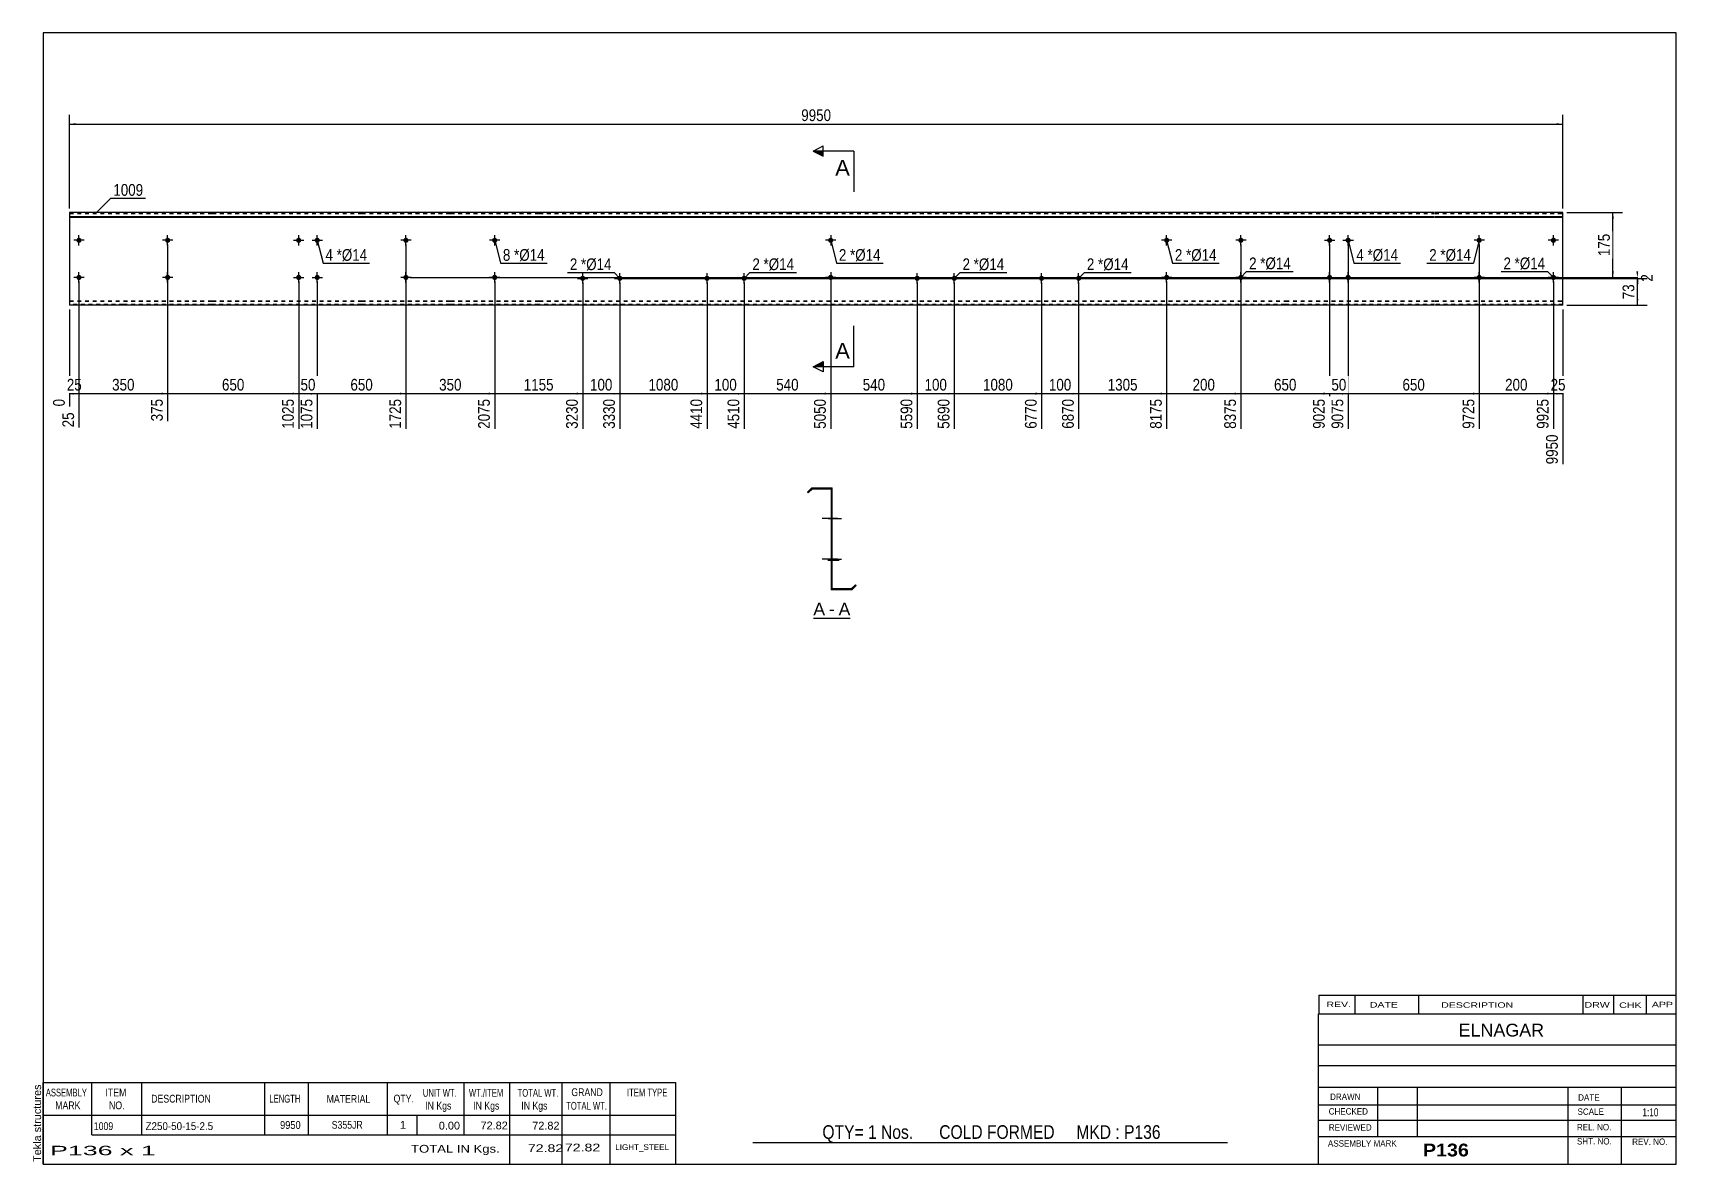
# Model space of a CAD drawing. Header units: millimetres. Extents: x -9 to 393, y -222 to 55.
import ezdxf

# ---------------------------------------------------------------- set-up
doc = ezdxf.new("R2010")
doc.units = ezdxf.units.MM
doc.linetypes.add('DXK_LINE_DOT1', pattern=[1.8814, 0.9407, -0.9407])
doc.styles.add('Arial', font='ARIAL.TTF', dxfattribs={"height": 0.2})
doc.styles.add('Arial Bold', font='ARIALBD.TTF', dxfattribs={"height": 0.2})
doc.styles.add('Arial Narrow', font='ARIALN.TTF', dxfattribs={"height": 0.2})

# ---------------------------------------------------------------- blocks, each defined once
blk = doc.blocks.new('Unknown-628701977-1200')
at = {"color": 5, "linetype": 'Continuous'}
for p, q in [((393.5, 55.34), (-6.5, 55.34)), ((-6.5, 55.34), (-6.5, -221.66)), ((393.5, -221.66), (393.5, 55.34)), ((-6.5, -221.66), (393.5, -221.66))]:
    blk.add_line(p, q, dxfattribs=at)
at = {"color": 174, "linetype": 'Continuous', "style": 'Arial'}
blk.add_text('Tekla structures', height=1.9102, rotation=90, dxfattribs=at).set_placement((-7, -221.16))
blk = doc.blocks.new('Unknown-628701977-12 - 1668')
at = {"color": 7, "linetype": 'Continuous'}
blk.add_line((182.17, -88.01), (191.2, -88.01), dxfattribs=at)
at = {"color": 0, "linetype": 'Continuous'}
blk.add_wipeout([(185.02, -87.26), (185.02, -84.06), (182.17, -84.06), (182.17, -87.26)], dxfattribs=at)
blk.add_wipeout([(187.4, -87.26), (187.4, -84.06), (185.98, -84.06), (185.98, -87.26)], dxfattribs=at)
at = {"color": 96, "linetype": 'Continuous', "style": 'Arial'}
blk.add_text('A', height=3.06, dxfattribs=at).set_placement((182.17, -87.26))
at = {"color": 0, "linetype": 'Continuous'}
blk.add_wipeout([(191.2, -87.26), (191.2, -84.06), (188.36, -84.06), (188.36, -87.26)], dxfattribs=at)
at = {"color": 96, "linetype": 'Continuous', "style": 'Arial'}
for s, p in [('A', (188.36, -87.26)), ('-', (185.98, -87.26))]:
    blk.add_text(s, height=3.06, dxfattribs=at).set_placement(p)
blk = doc.blocks.new('Bolt-628701977-1271 - 1220')
at = {"linetype": 'Continuous'}
for points in [[(23.37, -4.55, -1), (24.64, -4.55, -1)], [(81.74, -4.55, -1), (83.01, -4.55, -1)]]:
    blk.add_hatch(color=3, dxfattribs=at).paths.add_polyline_path(points)
at = {"color": 3, "linetype": 'Continuous'}
for p, q in [((24, -5.82), (24, -3.27)), ((82.38, -5.82), (82.38, -3.27)), ((25.28, -4.55), (22.73, -4.55)), ((83.65, -4.55), (81.1, -4.55))]:
    blk.add_line(p, q, dxfattribs=at)
blk = doc.blocks.new('Bolt-628701977-1261 - 1220')
at = {"linetype": 'Continuous'}
for points in [[(187.04, 4.55, -1), (185.77, 4.55, -1)], [(187.04, -4.55, -1), (185.77, -4.55, -1)]]:
    blk.add_hatch(color=3, dxfattribs=at).paths.add_polyline_path(points)
at = {"color": 3, "linetype": 'Continuous'}
for p, q in [((187.68, 4.55), (185.13, 4.55)), ((186.41, 5.82), (186.41, 3.27)), ((186.41, -3.27), (186.41, -5.82)), ((187.68, -4.55), (185.13, -4.55))]:
    blk.add_line(p, q, dxfattribs=at)
blk = doc.blocks.new('Bolt-628701977-1266 - 1220')
at = {"linetype": 'Continuous'}
for points in [[(1.64, -4.55, -1), (2.91, -4.55, -1)], [(103.47, -4.55, -1), (104.74, -4.55, -1)]]:
    blk.add_hatch(color=3, dxfattribs=at).paths.add_polyline_path(points)
at = {"color": 3, "linetype": 'Continuous'}
for p, q in [((2.27, -5.82), (2.27, -3.27)), ((104.11, -5.82), (104.11, -3.27)), ((3.55, -4.55), (1, -4.55)), ((105.38, -4.55), (102.84, -4.55))]:
    blk.add_line(p, q, dxfattribs=at)
blk = doc.blocks.new('Bolt-628701977-1276 - 1220')
at = {"linetype": 'Continuous'}
for points in [[(268.07, -4.55, -1), (269.34, -4.55, -1)], [(362.8, -4.55, -1), (364.08, -4.55, -1)]]:
    blk.add_hatch(color=3, dxfattribs=at).paths.add_polyline_path(points)
at = {"color": 3, "linetype": 'Continuous'}
for p, q in [((268.7, -5.82), (268.7, -3.27)), ((363.44, -5.82), (363.44, -3.27)), ((269.98, -4.55), (267.43, -4.55)), ((364.71, -4.55), (362.17, -4.55))]:
    blk.add_line(p, q, dxfattribs=at)
blk = doc.blocks.new('Bolt-628701977-1334 - 1220')
at = {"linetype": 'Continuous'}
for points in [[(268.07, 4.55, -1), (269.34, 4.55, -1)], [(362.8, 4.55, -1), (364.08, 4.55, -1)]]:
    blk.add_hatch(color=3, dxfattribs=at).paths.add_polyline_path(points)
at = {"color": 3, "linetype": 'Continuous'}
for p, q in [((269.98, 4.55), (267.43, 4.55)), ((268.7, 3.27), (268.7, 5.82)), ((364.71, 4.55), (362.17, 4.55)), ((363.44, 3.27), (363.44, 5.82))]:
    blk.add_line(p, q, dxfattribs=at)
blk = doc.blocks.new('Bolt-628701977-1281 - 1220')
at = {"linetype": 'Continuous'}
for points in [[(307.98, 4.55, -1), (309.25, 4.55, -1)], [(312.52, 4.55, -1), (313.8, 4.55, -1)], [(307.98, -4.55, -1), (309.25, -4.55, -1)], [(312.52, -4.55, -1), (313.8, -4.55, -1)]]:
    blk.add_hatch(color=3, dxfattribs=at).paths.add_polyline_path(points)
at = {"color": 3, "linetype": 'Continuous'}
for p, q in [((307.34, 4.55), (309.89, 4.55)), ((308.62, 3.27), (308.62, 5.82)), ((311.89, 4.55), (314.43, 4.55)), ((313.16, 3.27), (313.16, 5.82)), ((308.62, -5.82), (308.62, -3.27)), ((313.16, -5.82), (313.16, -3.27)), ((307.34, -4.55), (309.89, -4.55)), ((311.89, -4.55), (314.43, -4.55))]:
    blk.add_line(p, q, dxfattribs=at)
blk = doc.blocks.new('Part-628701977-1350 - 1220')
at = {"color": 2, "linetype": 'Continuous'}
for p, q in [((13.09, 11.36), (0, 11.36)), ((0, 11.36), (0, -11.36)), ((0, 10.4), (13.09, 10.4)), ((0, 10.24), (13.09, 10.24)), ((34.82, 11.36), (13.19, 11.36)), ((13.19, 10.4), (34.82, 10.4)), ((13.19, 10.24), (34.82, 10.24)), ((71.46, 11.36), (34.92, 11.36)), ((34.92, 10.4), (71.46, 10.4)), ((34.92, 10.24), (71.46, 10.24)), ((93.19, 11.36), (71.56, 11.36)), ((71.56, 10.4), (93.19, 10.4)), ((71.56, 10.24), (93.19, 10.24)), ((114.92, 11.36), (93.29, 11.36)), ((93.29, 10.4), (114.92, 10.4)), ((93.29, 10.24), (114.92, 10.24)), ((145.39, 11.36), (115.02, 11.36)), ((115.02, 10.4), (145.39, 10.4)), ((115.02, 10.24), (145.39, 10.24)), ((175.85, 11.36), (145.49, 11.36)), ((145.49, 10.4), (175.85, 10.4)), ((145.49, 10.24), (175.85, 10.24)), ((196.86, 11.36), (175.95, 11.36)), ((175.95, 10.4), (196.86, 10.4)), ((175.95, 10.24), (196.86, 10.24)), ((227.32, 11.36), (196.96, 11.36)), ((196.96, 10.4), (227.32, 10.4)), ((196.96, 10.24), (227.32, 10.24)), ((257.79, 11.36), (227.42, 11.36)), ((227.42, 10.4), (257.79, 10.4)), ((227.42, 10.24), (257.79, 10.24)), ((297.7, 11.36), (257.89, 11.36)), ((257.89, 10.4), (297.7, 10.4)), ((257.89, 10.24), (297.7, 10.24)), ((334.34, 11.36), (297.8, 11.36)), ((297.8, 10.4), (334.34, 10.4)), ((297.8, 10.24), (334.34, 10.24)), ((365.71, 11.36), (334.44, 11.36)), ((334.44, 10.4), (365.71, 10.4)), ((334.44, 10.24), (365.71, 10.24)), ((365.71, -11.36), (365.71, 11.36)), ((13.09, -11.36), (0, -11.36)), ((34.82, -11.36), (13.19, -11.36)), ((71.46, -11.36), (34.92, -11.36)), ((93.19, -11.36), (71.56, -11.36)), ((114.92, -11.36), (93.29, -11.36)), ((145.39, -11.36), (115.02, -11.36)), ((175.85, -11.36), (145.49, -11.36)), ((196.86, -11.36), (175.95, -11.36)), ((227.32, -11.36), (196.96, -11.36)), ((257.79, -11.36), (227.42, -11.36)), ((297.7, -11.36), (257.89, -11.36)), ((334.34, -11.36), (297.8, -11.36)), ((365.71, -11.36), (334.44, -11.36))]:
    blk.add_line(p, q, dxfattribs=at)
at = {"color": 7, "linetype": 'DXK_LINE_DOT1'}
for p, q in [((0, 11.14), (13.09, 11.14)), ((13.19, 11.14), (34.82, 11.14)), ((34.92, 11.14), (71.46, 11.14)), ((71.56, 11.14), (93.19, 11.14)), ((93.29, 11.14), (114.92, 11.14)), ((115.02, 11.14), (145.39, 11.14)), ((145.49, 11.14), (175.85, 11.14)), ((175.95, 11.14), (196.86, 11.14)), ((196.96, 11.14), (227.32, 11.14)), ((227.42, 11.14), (257.79, 11.14)), ((257.89, 11.14), (297.7, 11.14)), ((297.8, 11.14), (334.34, 11.14)), ((334.44, 11.14), (365.71, 11.14)), ((0, -10.24), (13.09, -10.24)), ((0, -10.4), (13.09, -10.4)), ((13.09, -11.14), (0, -11.14)), ((13.19, -10.24), (34.82, -10.24)), ((13.19, -10.4), (34.82, -10.4)), ((34.82, -11.14), (13.19, -11.14)), ((34.92, -10.24), (71.46, -10.24)), ((34.92, -10.4), (71.46, -10.4)), ((71.46, -11.14), (34.92, -11.14)), ((71.56, -10.24), (93.19, -10.24)), ((71.56, -10.4), (93.19, -10.4)), ((93.19, -11.14), (71.56, -11.14)), ((93.29, -10.24), (114.92, -10.24)), ((93.29, -10.4), (114.92, -10.4)), ((114.92, -11.14), (93.29, -11.14)), ((115.02, -10.24), (145.39, -10.24)), ((115.02, -10.4), (145.39, -10.4)), ((145.39, -11.14), (115.02, -11.14)), ((145.49, -10.24), (175.85, -10.24)), ((145.49, -10.4), (175.85, -10.4)), ((175.85, -11.14), (145.49, -11.14)), ((175.95, -10.24), (196.86, -10.24)), ((175.95, -10.4), (196.86, -10.4)), ((196.86, -11.14), (175.95, -11.14)), ((196.96, -10.24), (227.32, -10.24)), ((196.96, -10.4), (227.32, -10.4)), ((227.32, -11.14), (196.96, -11.14)), ((227.42, -10.24), (257.79, -10.24)), ((227.42, -10.4), (257.79, -10.4)), ((257.79, -11.14), (227.42, -11.14)), ((257.89, -10.24), (297.7, -10.24)), ((257.89, -10.4), (297.7, -10.4)), ((297.7, -11.14), (257.89, -11.14)), ((297.8, -10.24), (334.34, -10.24)), ((297.8, -10.4), (334.34, -10.4)), ((334.34, -11.14), (297.8, -11.14)), ((334.44, -10.24), (365.71, -10.24)), ((334.44, -10.4), (365.71, -10.4)), ((365.71, -11.14), (334.44, -11.14))]:
    blk.add_line(p, q, dxfattribs=at)
blk = doc.blocks.new('Bolt-628701977-1286 - 1220')
at = {"linetype": 'Continuous'}
for points in [[(23.37, 4.55, -1), (24.64, 4.55, -1)], [(81.74, 4.55, -1), (83.01, 4.55, -1)]]:
    blk.add_hatch(color=3, dxfattribs=at).paths.add_polyline_path(points)
at = {"color": 3, "linetype": 'Continuous'}
for p, q in [((25.28, 4.55), (22.73, 4.55)), ((24, 3.27), (24, 5.82)), ((83.65, 4.55), (81.1, 4.55)), ((82.38, 3.27), (82.38, 5.82))]:
    blk.add_line(p, q, dxfattribs=at)
blk = doc.blocks.new('Bolt-628701977-1355 - 1220')
at = {"linetype": 'Continuous'}
for points in [[(125.66, -4.13, -1), (125.66, -5.4, -1)], [(134.75, -4.13, -1), (134.75, -5.4, -1)]]:
    blk.add_hatch(color=3, dxfattribs=at).paths.add_polyline_path(points)
at = {"color": 3, "linetype": 'Continuous'}
for p, q in [((125.66, -6.04), (125.66, -3.49)), ((134.75, -6.04), (134.75, -3.49)), ((124.39, -4.77), (126.93, -4.77)), ((133.48, -4.77), (136.02, -4.77))]:
    blk.add_line(p, q, dxfattribs=at)
blk = doc.blocks.new('Bolt-628701977-1291 - 1220')
at = {"linetype": 'Continuous'}
for points in [[(1.64, 4.55, -1), (2.91, 4.55, -1)], [(103.47, 4.55, -1), (104.74, 4.55, -1)]]:
    blk.add_hatch(color=3, dxfattribs=at).paths.add_polyline_path(points)
at = {"color": 3, "linetype": 'Continuous'}
for p, q in [((3.55, 4.55), (1, 4.55)), ((2.27, 3.27), (2.27, 5.82)), ((105.38, 4.55), (102.84, 4.55)), ((104.11, 3.27), (104.11, 5.82))]:
    blk.add_line(p, q, dxfattribs=at)
blk = doc.blocks.new('Bolt-628701977-1319 - 1220')
at = {"linetype": 'Continuous'}
for points in [[(55.46, 4.55, -1), (56.74, 4.55, -1)], [(60.01, 4.55, -1), (61.28, 4.55, -1)], [(55.46, -4.55, -1), (56.74, -4.55, -1)], [(60.01, -4.55, -1), (61.28, -4.55, -1)]]:
    blk.add_hatch(color=3, dxfattribs=at).paths.add_polyline_path(points)
at = {"color": 3, "linetype": 'Continuous'}
for p, q in [((54.83, 4.55), (57.37, 4.55)), ((56.1, 3.27), (56.1, 5.82)), ((59.37, 4.55), (61.92, 4.55)), ((60.65, 3.27), (60.65, 5.82)), ((56.1, -5.82), (56.1, -3.27)), ((60.65, -5.82), (60.65, -3.27)), ((54.83, -4.55), (57.37, -4.55)), ((59.37, -4.55), (61.92, -4.55))]:
    blk.add_line(p, q, dxfattribs=at)
blk = doc.blocks.new('Bolt-628701977-1324 - 1220')
at = {"linetype": 'Continuous'}
for points in [[(286.25, 4.55, -1), (287.52, 4.55, -1)], [(344.62, 4.55, -1), (345.89, 4.55, -1)]]:
    blk.add_hatch(color=3, dxfattribs=at).paths.add_polyline_path(points)
at = {"color": 3, "linetype": 'Continuous'}
for p, q in [((288.16, 4.55), (285.61, 4.55)), ((286.88, 3.27), (286.88, 5.82)), ((346.53, 4.55), (343.99, 4.55)), ((345.26, 3.27), (345.26, 5.82))]:
    blk.add_line(p, q, dxfattribs=at)
blk = doc.blocks.new('Bolt-628701977-1329 - 1220')
at = {"linetype": 'Continuous'}
for points in [[(286.25, -4.55, -1), (287.52, -4.55, -1)], [(344.62, -4.55, -1), (345.89, -4.55, -1)]]:
    blk.add_hatch(color=3, dxfattribs=at).paths.add_polyline_path(points)
at = {"color": 3, "linetype": 'Continuous'}
for p, q in [((286.88, -5.82), (286.88, -3.27)), ((345.26, -5.82), (345.26, -3.27)), ((288.16, -4.55), (285.61, -4.55)), ((346.53, -4.55), (343.99, -4.55))]:
    blk.add_line(p, q, dxfattribs=at)
blk = doc.blocks.new('Bolt-628701977-1360 - 1220')
at = {"linetype": 'Continuous'}
for points in [[(156.12, -4.13, -1), (156.12, -5.4, -1)], [(165.21, -4.13, -1), (165.21, -5.4, -1)]]:
    blk.add_hatch(color=3, dxfattribs=at).paths.add_polyline_path(points)
at = {"color": 3, "linetype": 'Continuous'}
for p, q in [((156.12, -6.04), (156.12, -3.49)), ((165.21, -6.04), (165.21, -3.49)), ((154.85, -4.77), (157.4, -4.77)), ((163.94, -4.77), (166.49, -4.77))]:
    blk.add_line(p, q, dxfattribs=at)
blk = doc.blocks.new('Bolt-628701977-1365 - 1220')
at = {"linetype": 'Continuous'}
for points in [[(207.6, -4.13, -1), (207.6, -5.4, -1)], [(216.69, -4.13, -1), (216.69, -5.4, -1)]]:
    blk.add_hatch(color=3, dxfattribs=at).paths.add_polyline_path(points)
at = {"color": 3, "linetype": 'Continuous'}
for p, q in [((207.6, -6.04), (207.6, -3.49)), ((216.69, -6.04), (216.69, -3.49)), ((206.32, -4.77), (208.87, -4.77)), ((215.41, -4.77), (217.96, -4.77))]:
    blk.add_line(p, q, dxfattribs=at)
blk = doc.blocks.new('Bolt-628701977-1370 - 1220')
at = {"linetype": 'Continuous'}
for points in [[(238.06, -4.13, -1), (238.06, -5.4, -1)], [(247.15, -4.13, -1), (247.15, -5.4, -1)]]:
    blk.add_hatch(color=3, dxfattribs=at).paths.add_polyline_path(points)
at = {"color": 3, "linetype": 'Continuous'}
for p, q in [((238.06, -6.04), (238.06, -3.49)), ((247.15, -6.04), (247.15, -3.49)), ((236.79, -4.77), (239.33, -4.77)), ((245.88, -4.77), (248.42, -4.77))]:
    blk.add_line(p, q, dxfattribs=at)
blk = doc.blocks.new('Bolt-628701977-1674 - 1668')
at = {"linetype": 'Continuous'}
blk.add_hatch(color=3, dxfattribs=at).paths.add_polyline_path([(186.56, -72.86), (186.56, -74.26), (186.81, -74.26), (186.81, -72.86)])
blk.add_hatch(color=3, dxfattribs=at).paths.add_polyline_path([(186.56, -72.86), (186.56, -74.26), (186.81, -74.26), (186.81, -72.86)])
at = {"color": 3, "linetype": 'Continuous'}
for p, q in [((185.76, -73.56), (189.06, -73.56)), ((185.76, -73.56), (189.06, -73.56)), ((186.56, -72.86), (186.81, -72.86)), ((186.56, -72.86), (186.81, -72.86)), ((186.56, -74.26), (186.81, -74.26)), ((186.56, -74.26), (186.81, -74.26))]:
    blk.add_line(p, q, dxfattribs=at)
blk = doc.blocks.new('Bolt-628701977-1673 - 1668')
at = {"linetype": 'Continuous'}
for points in [[(186.81, -64.26), (186.81, -62.86), (186.56, -62.86), (186.56, -64.26)], [(186.81, -74.26), (186.81, -72.86), (186.56, -72.86), (186.56, -74.26)]]:
    blk.add_hatch(color=3, dxfattribs=at).paths.add_polyline_path(points)
at = {"color": 3, "linetype": 'Continuous'}
for p, q in [((186.81, -63.56), (184.56, -63.56)), ((186.81, -62.86), (186.56, -62.86)), ((186.81, -64.26), (186.56, -64.26)), ((186.81, -73.56), (184.56, -73.56)), ((186.81, -72.86), (186.56, -72.86)), ((186.81, -74.26), (186.56, -74.26))]:
    blk.add_line(p, q, dxfattribs=at)
blk = doc.blocks.new('Bolt-628701977-1675 - 1668')
at = {"linetype": 'Continuous'}
blk.add_hatch(color=3, dxfattribs=at).paths.add_polyline_path([(186.56, -72.86), (186.56, -74.26), (186.81, -74.26), (186.81, -72.86)])
blk.add_hatch(color=3, dxfattribs=at).paths.add_polyline_path([(186.56, -72.86), (186.56, -74.26), (186.81, -74.26), (186.81, -72.86)])
at = {"color": 3, "linetype": 'Continuous'}
for p, q in [((185.76, -73.56), (189.06, -73.56)), ((185.76, -73.56), (189.06, -73.56)), ((186.56, -72.86), (186.81, -72.86)), ((186.56, -72.86), (186.81, -72.86)), ((186.56, -74.26), (186.81, -74.26)), ((186.56, -74.26), (186.81, -74.26))]:
    blk.add_line(p, q, dxfattribs=at)
blk = doc.blocks.new('Bolt-628701977-1676 - 1668')
at = {"linetype": 'Continuous'}
blk.add_hatch(color=3, dxfattribs=at).paths.add_polyline_path([(186.56, -72.86), (186.56, -74.26), (186.81, -74.26), (186.81, -72.86)])
blk.add_hatch(color=3, dxfattribs=at).paths.add_polyline_path([(186.56, -72.86), (186.56, -74.26), (186.81, -74.26), (186.81, -72.86)])
at = {"color": 3, "linetype": 'Continuous'}
for p, q in [((185.76, -73.56), (189.06, -73.56)), ((185.76, -73.56), (189.06, -73.56)), ((186.56, -72.86), (186.81, -72.86)), ((186.56, -72.86), (186.81, -72.86)), ((186.56, -74.26), (186.81, -74.26)), ((186.56, -74.26), (186.81, -74.26))]:
    blk.add_line(p, q, dxfattribs=at)
blk = doc.blocks.new('Bolt-628701977-1677 - 1668')
at = {"linetype": 'Continuous'}
for points in [[(186.56, -62.86), (186.56, -64.26), (186.81, -64.26), (186.81, -62.86)], [(186.56, -62.86), (186.56, -64.26), (186.81, -64.26), (186.81, -62.86)], [(186.56, -72.86), (186.56, -74.26), (186.81, -74.26), (186.81, -72.86)], [(186.56, -72.86), (186.56, -74.26), (186.81, -74.26), (186.81, -72.86)]]:
    blk.add_hatch(color=3, dxfattribs=at).paths.add_polyline_path(points)
at = {"color": 3, "linetype": 'Continuous'}
for p, q in [((188.11, -63.56), (184.31, -63.56)), ((188.11, -63.56), (184.31, -63.56)), ((186.81, -62.86), (186.56, -62.86)), ((186.81, -62.86), (186.56, -62.86)), ((186.81, -64.26), (186.56, -64.26)), ((186.81, -64.26), (186.56, -64.26)), ((188.11, -73.56), (184.31, -73.56)), ((188.11, -73.56), (184.31, -73.56)), ((186.81, -72.86), (186.56, -72.86)), ((186.81, -72.86), (186.56, -72.86)), ((186.81, -74.26), (186.56, -74.26)), ((186.81, -74.26), (186.56, -74.26))]:
    blk.add_line(p, q, dxfattribs=at)
blk = doc.blocks.new('Bolt-628701977-1678 - 1668')
at = {"linetype": 'Continuous'}
blk.add_hatch(color=3, dxfattribs=at).paths.add_polyline_path([(186.56, -62.86), (186.56, -64.26), (186.81, -64.26), (186.81, -62.86)])
blk.add_hatch(color=3, dxfattribs=at).paths.add_polyline_path([(186.56, -62.86), (186.56, -64.26), (186.81, -64.26), (186.81, -62.86)])
at = {"color": 3, "linetype": 'Continuous'}
for p, q in [((185.76, -63.56), (189.06, -63.56)), ((185.76, -63.56), (189.06, -63.56)), ((186.56, -62.86), (186.81, -62.86)), ((186.56, -62.86), (186.81, -62.86)), ((186.56, -64.26), (186.81, -64.26)), ((186.56, -64.26), (186.81, -64.26))]:
    blk.add_line(p, q, dxfattribs=at)
blk = doc.blocks.new('Bolt-628701977-1679 - 1668')
at = {"linetype": 'Continuous'}
blk.add_hatch(color=3, dxfattribs=at).paths.add_polyline_path([(186.56, -62.86), (186.56, -64.26), (186.81, -64.26), (186.81, -62.86)])
blk.add_hatch(color=3, dxfattribs=at).paths.add_polyline_path([(186.56, -62.86), (186.56, -64.26), (186.81, -64.26), (186.81, -62.86)])
at = {"color": 3, "linetype": 'Continuous'}
for p, q in [((185.76, -63.56), (189.06, -63.56)), ((185.76, -63.56), (189.06, -63.56)), ((186.56, -62.86), (186.81, -62.86)), ((186.56, -62.86), (186.81, -62.86)), ((186.56, -64.26), (186.81, -64.26)), ((186.56, -64.26), (186.81, -64.26))]:
    blk.add_line(p, q, dxfattribs=at)
blk = doc.blocks.new('Bolt-628701977-1680 - 1668')
at = {"linetype": 'Continuous'}
for points in [[(186.56, -62.86), (186.56, -64.26), (186.81, -64.26), (186.81, -62.86)], [(186.56, -62.86), (186.56, -64.26), (186.81, -64.26), (186.81, -62.86)], [(186.56, -72.86), (186.56, -74.26), (186.81, -74.26), (186.81, -72.86)], [(186.56, -72.86), (186.56, -74.26), (186.81, -74.26), (186.81, -72.86)]]:
    blk.add_hatch(color=3, dxfattribs=at).paths.add_polyline_path(points)
at = {"color": 3, "linetype": 'Continuous'}
for p, q in [((188.11, -63.56), (184.31, -63.56)), ((188.11, -63.56), (184.31, -63.56)), ((186.81, -62.86), (186.56, -62.86)), ((186.81, -62.86), (186.56, -62.86)), ((186.81, -64.26), (186.56, -64.26)), ((186.81, -64.26), (186.56, -64.26)), ((188.11, -73.56), (184.31, -73.56)), ((188.11, -73.56), (184.31, -73.56)), ((186.81, -72.86), (186.56, -72.86)), ((186.81, -72.86), (186.56, -72.86)), ((186.81, -74.26), (186.56, -74.26)), ((186.81, -74.26), (186.56, -74.26))]:
    blk.add_line(p, q, dxfattribs=at)
blk = doc.blocks.new('Bolt-628701977-1681 - 1668')
at = {"linetype": 'Continuous'}
blk.add_hatch(color=3, dxfattribs=at).paths.add_polyline_path([(186.56, -62.86), (186.56, -64.26), (186.81, -64.26), (186.81, -62.86)])
blk.add_hatch(color=3, dxfattribs=at).paths.add_polyline_path([(186.56, -62.86), (186.56, -64.26), (186.81, -64.26), (186.81, -62.86)])
at = {"color": 3, "linetype": 'Continuous'}
for p, q in [((185.76, -63.56), (189.06, -63.56)), ((185.76, -63.56), (189.06, -63.56)), ((186.56, -62.86), (186.81, -62.86)), ((186.56, -62.86), (186.81, -62.86)), ((186.56, -64.26), (186.81, -64.26)), ((186.56, -64.26), (186.81, -64.26))]:
    blk.add_line(p, q, dxfattribs=at)
blk = doc.blocks.new('Bolt-628701977-1682 - 1668')
at = {"linetype": 'Continuous'}
blk.add_hatch(color=3, dxfattribs=at).paths.add_polyline_path([(186.56, -72.86), (186.56, -74.26), (186.81, -74.26), (186.81, -72.86)])
blk.add_hatch(color=3, dxfattribs=at).paths.add_polyline_path([(186.56, -72.86), (186.56, -74.26), (186.81, -74.26), (186.81, -72.86)])
at = {"color": 3, "linetype": 'Continuous'}
for p, q in [((185.76, -73.56), (189.06, -73.56)), ((185.76, -73.56), (189.06, -73.56)), ((186.56, -72.86), (186.81, -72.86)), ((186.56, -72.86), (186.81, -72.86)), ((186.56, -74.26), (186.81, -74.26)), ((186.56, -74.26), (186.81, -74.26))]:
    blk.add_line(p, q, dxfattribs=at)
blk = doc.blocks.new('Bolt-628701977-1683 - 1668')
at = {"linetype": 'Continuous'}
blk.add_hatch(color=3, dxfattribs=at).paths.add_polyline_path([(186.56, -62.86), (186.56, -64.26), (186.81, -64.26), (186.81, -62.86)])
blk.add_hatch(color=3, dxfattribs=at).paths.add_polyline_path([(186.56, -62.86), (186.56, -64.26), (186.81, -64.26), (186.81, -62.86)])
at = {"color": 3, "linetype": 'Continuous'}
for p, q in [((185.76, -63.56), (189.06, -63.56)), ((185.76, -63.56), (189.06, -63.56)), ((186.56, -62.86), (186.81, -62.86)), ((186.56, -62.86), (186.81, -62.86)), ((186.56, -64.26), (186.81, -64.26)), ((186.56, -64.26), (186.81, -64.26))]:
    blk.add_line(p, q, dxfattribs=at)
blk = doc.blocks.new('Part-628701977-1684 - 1668')
at = {"color": 2, "linetype": 'Continuous'}
for p, q in [((181.81, -56.06), (180.75, -57.12)), ((181.92, -56.31), (180.93, -57.3)), ((181.81, -56.06), (186.81, -56.06)), ((181.92, -56.31), (186.56, -56.31)), ((186.56, -56.31), (186.56, -81.06)), ((186.81, -80.81), (186.81, -56.06)), ((180.75, -57.12), (180.93, -57.3)), ((191.46, -80.81), (192.45, -79.82)), ((191.56, -81.06), (192.62, -80)), ((192.62, -80), (192.45, -79.82)), ((191.56, -81.06), (186.56, -81.06)), ((191.46, -80.81), (186.81, -80.81))]:
    blk.add_line(p, q, dxfattribs=at)
blk = doc.blocks.new('Bolt-628701977-1685 - 1668')
at = {"linetype": 'Continuous'}
blk.add_hatch(color=3, dxfattribs=at).paths.add_polyline_path([(186.81, -74.5), (186.81, -73.1), (186.56, -73.1), (186.56, -74.5)])
blk.add_hatch(color=3, dxfattribs=at).paths.add_polyline_path([(186.81, -74.5), (186.81, -73.1), (186.56, -73.1), (186.56, -74.5)])
at = {"color": 3, "linetype": 'Continuous'}
for p, q in [((185.71, -73.8), (188.46, -73.8)), ((185.71, -73.8), (188.46, -73.8)), ((186.56, -73.1), (186.81, -73.1)), ((186.56, -73.1), (186.81, -73.1)), ((186.56, -74.5), (186.81, -74.5)), ((186.56, -74.5), (186.81, -74.5))]:
    blk.add_line(p, q, dxfattribs=at)
blk = doc.blocks.new('Bolt-628701977-1686 - 1668')
at = {"linetype": 'Continuous'}
blk.add_hatch(color=3, dxfattribs=at).paths.add_polyline_path([(186.81, -74.5), (186.81, -73.1), (186.56, -73.1), (186.56, -74.5)])
blk.add_hatch(color=3, dxfattribs=at).paths.add_polyline_path([(186.81, -74.5), (186.81, -73.1), (186.56, -73.1), (186.56, -74.5)])
at = {"color": 3, "linetype": 'Continuous'}
for p, q in [((185.71, -73.8), (188.46, -73.8)), ((185.71, -73.8), (188.46, -73.8)), ((186.56, -73.1), (186.81, -73.1)), ((186.56, -73.1), (186.81, -73.1)), ((186.56, -74.5), (186.81, -74.5)), ((186.56, -74.5), (186.81, -74.5))]:
    blk.add_line(p, q, dxfattribs=at)
blk = doc.blocks.new('Bolt-628701977-1687 - 1668')
at = {"linetype": 'Continuous'}
blk.add_hatch(color=3, dxfattribs=at).paths.add_polyline_path([(186.81, -74.5), (186.81, -73.1), (186.56, -73.1), (186.56, -74.5)])
blk.add_hatch(color=3, dxfattribs=at).paths.add_polyline_path([(186.81, -74.5), (186.81, -73.1), (186.56, -73.1), (186.56, -74.5)])
at = {"color": 3, "linetype": 'Continuous'}
for p, q in [((185.71, -73.8), (188.46, -73.8)), ((185.71, -73.8), (188.46, -73.8)), ((186.56, -73.1), (186.81, -73.1)), ((186.56, -73.1), (186.81, -73.1)), ((186.56, -74.5), (186.81, -74.5)), ((186.56, -74.5), (186.81, -74.5))]:
    blk.add_line(p, q, dxfattribs=at)
blk = doc.blocks.new('Bolt-628701977-1688 - 1668')
at = {"linetype": 'Continuous'}
blk.add_hatch(color=3, dxfattribs=at).paths.add_polyline_path([(186.81, -74.5), (186.81, -73.1), (186.56, -73.1), (186.56, -74.5)])
blk.add_hatch(color=3, dxfattribs=at).paths.add_polyline_path([(186.81, -74.5), (186.81, -73.1), (186.56, -73.1), (186.56, -74.5)])
at = {"color": 3, "linetype": 'Continuous'}
for p, q in [((185.71, -73.8), (188.46, -73.8)), ((185.71, -73.8), (188.46, -73.8)), ((186.56, -73.1), (186.81, -73.1)), ((186.56, -73.1), (186.81, -73.1)), ((186.56, -74.5), (186.81, -74.5)), ((186.56, -74.5), (186.81, -74.5))]:
    blk.add_line(p, q, dxfattribs=at)
blk = doc.blocks.new('StraightDimension-628701977-1420 - 1220')
at = {"linetype": 'Continuous'}
for points in [[(377.75, 9.86), (378, 11.36), (378.25, 9.86)], [(378.25, -3.05), (378, -4.55), (377.75, -3.05)]]:
    blk.add_hatch(color=7, dxfattribs=at).paths.add_polyline_path(points)
at = {"color": 7, "linetype": 'Continuous'}
for p, q in [((366.71, 11.36), (380.4, 11.36)), ((378, -4.55), (378, 11.36)), ((83.38, -4.55), (380.4, -4.55))]:
    blk.add_line(p, q, dxfattribs=at)
at = {"color": 0}
blk.add_wipeout([(377.85, 6.75), (373.65, 6.75), (373.65, 0.07), (377.85, 0.07)], dxfattribs=at)
at = {"color": 3, "style": 'Arial Narrow'}
blk.add_text('175', height=2.863, rotation=90.0002, dxfattribs=at).set_placement((377.25, 0.67))
blk = doc.blocks.new('StraightDimension-628701977-3005 - 1220')
at = {"linetype": 'Continuous'}
blk.add_hatch(color=7, dxfattribs=at).paths.add_polyline_path([(0.77, -32.75), (2.27, -33), (0.77, -33.25)])
at = {"color": 7, "linetype": 'Continuous'}
for p, q in [((2.27, -5.55), (2.27, -41.26)), ((0, -12.36), (0, -36.13)), ((0, -33), (2.27, -33))]:
    blk.add_line(p, q, dxfattribs=at)
at = {"color": 0}
blk.add_wipeout([(3.56, -32.85), (3.56, -28.65), (-1.29, -28.65), (-1.29, -32.85)], dxfattribs=at)
at = {"color": 0, "linetype": 'Continuous'}
blk.add_wipeout([(1.67, -37), (-2.53, -37), (-2.53, -41.86), (1.67, -41.86)], dxfattribs=at)
blk.add_wipeout([(-0.6, -33.7), (-4.8, -33.7), (-4.8, -36.73), (-0.6, -36.73)], dxfattribs=at)
at = {"color": 3, "style": 'Arial Narrow'}
blk.add_text('25', height=2.863, dxfattribs=at).set_placement((-0.69, -32.25))
at = {"color": 3, "linetype": 'Continuous', "style": 'Arial Narrow'}
for s, height, p in [('0', 2.86, (-1.2, -36.13)), ('25', 2.863, (1.07, -41.26))]:
    blk.add_text(s, height=height, rotation=90.0002, dxfattribs=at).set_placement(p)
blk = doc.blocks.new('StraightDimension-628701977-2989 - 1220')
at = {"linetype": 'Continuous'}
blk.add_hatch(color=7, dxfattribs=at).paths.add_polyline_path([(285.38, -32.75), (286.88, -33), (285.38, -33.25)])
at = {"color": 7, "linetype": 'Continuous'}
for p, q in [((286.88, 3.55), (286.88, -41.61)), ((268.7, -5.55), (268.7, -41.61)), ((268.7, -33), (286.88, -33))]:
    blk.add_line(p, q, dxfattribs=at)
at = {"color": 0}
blk.add_wipeout([(281.14, -32.85), (281.14, -28.65), (274.45, -28.65), (274.45, -32.85)], dxfattribs=at)
at = {"color": 0, "linetype": 'Continuous'}
blk.add_wipeout([(286.28, -33.7), (282.08, -33.7), (282.08, -42.21), (286.28, -42.21)], dxfattribs=at)
at = {"color": 3, "style": 'Arial Narrow'}
blk.add_text('200', height=2.863, dxfattribs=at).set_placement((275.05, -32.25))
at = {"color": 3, "linetype": 'Continuous', "style": 'Arial Narrow'}
blk.add_text('8375', height=2.863, rotation=90.0002, dxfattribs=at).set_placement((285.68, -41.61))
blk = doc.blocks.new('StraightDimension-628701977-2984 - 1220')
at = {"linetype": 'Continuous'}
blk.add_hatch(color=7, dxfattribs=at).paths.add_polyline_path([(364.21, -32.75), (365.71, -33), (364.21, -33.25)])
at = {"color": 7, "linetype": 'Continuous'}
for p, q in [((363.44, -5.55), (363.44, -41.61)), ((365.71, -12.36), (365.71, -50.31)), ((363.44, -33), (365.71, -33))]:
    blk.add_line(p, q, dxfattribs=at)
at = {"color": 0}
blk.add_wipeout([(367, -32.85), (367, -28.65), (362.15, -28.65), (362.15, -32.85)], dxfattribs=at)
at = {"color": 0, "linetype": 'Continuous'}
blk.add_wipeout([(365.11, -42.4), (360.91, -42.4), (360.91, -50.91), (365.11, -50.91)], dxfattribs=at)
at = {"color": 3, "style": 'Arial Narrow'}
blk.add_text('25', height=2.863, dxfattribs=at).set_placement((362.75, -32.25))
at = {"color": 3, "linetype": 'Continuous', "style": 'Arial Narrow'}
blk.add_text('9950', height=2.863, rotation=90.0002, dxfattribs=at).set_placement((364.51, -50.31))
blk = doc.blocks.new('StraightDimension-628701977-3000 - 1220')
at = {"linetype": 'Continuous'}
blk.add_hatch(color=7, dxfattribs=at).paths.add_polyline_path([(102.61, -32.75), (104.11, -33), (102.61, -33.25)])
at = {"color": 7, "linetype": 'Continuous'}
for p, q in [((82.38, 3.55), (82.38, -41.61)), ((104.11, -5.55), (104.11, -41.61)), ((82.38, -33), (104.11, -33))]:
    blk.add_line(p, q, dxfattribs=at)
at = {"color": 0}
blk.add_wipeout([(96.58, -32.85), (96.58, -28.65), (89.9, -28.65), (89.9, -32.85)], dxfattribs=at)
at = {"color": 0, "linetype": 'Continuous'}
blk.add_wipeout([(103.51, -33.7), (99.31, -33.7), (99.31, -42.21), (103.51, -42.21)], dxfattribs=at)
at = {"color": 3, "style": 'Arial Narrow'}
blk.add_text('350', height=2.863, dxfattribs=at).set_placement((90.5, -32.25))
at = {"color": 3, "linetype": 'Continuous', "style": 'Arial Narrow'}
blk.add_text('2075', height=2.863, rotation=90.0002, dxfattribs=at).set_placement((102.91, -41.61))
blk = doc.blocks.new('StraightDimension-628701977-2995 - 1220')
at = {"linetype": 'Continuous'}
blk.add_hatch(color=7, dxfattribs=at).paths.add_polyline_path([(184.91, -32.75), (186.41, -33), (184.91, -33.25)])
at = {"color": 7, "linetype": 'Continuous'}
for p, q in [((165.21, -5.77), (165.21, -41.61)), ((186.41, -5.55), (186.41, -41.61)), ((165.21, -33), (186.41, -33))]:
    blk.add_line(p, q, dxfattribs=at)
at = {"color": 0}
blk.add_wipeout([(179.15, -32.85), (179.15, -28.65), (172.47, -28.65), (172.47, -32.85)], dxfattribs=at)
at = {"color": 0, "linetype": 'Continuous'}
blk.add_wipeout([(185.81, -33.7), (181.61, -33.7), (181.61, -42.21), (185.81, -42.21)], dxfattribs=at)
at = {"color": 3, "style": 'Arial Narrow'}
blk.add_text('540', height=2.863, dxfattribs=at).set_placement((173.07, -32.25))
at = {"color": 3, "linetype": 'Continuous', "style": 'Arial Narrow'}
blk.add_text('5050', height=2.863, rotation=90.0002, dxfattribs=at).set_placement((185.21, -41.61))
blk = doc.blocks.new('StraightDimension-628701977-2711 - 1220')
at = {"linetype": 'Continuous'}
for points in [[(384.25, -3.05), (384, -4.55), (383.75, -3.05)], [(383.75, -6.27), (384, -4.77), (384.25, -6.27)]]:
    blk.add_hatch(color=7, dxfattribs=at).paths.add_polyline_path(points)
at = {"color": 7, "linetype": 'Continuous'}
for p, q in [((105.11, -4.55), (386.25, -4.55)), ((135.75, -4.77), (386.25, -4.77)), ((384, -4.77), (384, -4.55))]:
    blk.add_line(p, q, dxfattribs=at)
at = {"color": 0}
blk.add_wipeout([(388.35, -3.14), (384.15, -3.14), (384.15, -6.17), (388.35, -6.17)], dxfattribs=at)
at = {"color": 3, "style": 'Arial Narrow'}
blk.add_text('2', height=2.86, rotation=90.0002, dxfattribs=at).set_placement((387.75, -5.57))
blk = doc.blocks.new('StraightDimension-628701977-2985 - 1220')
at = {"linetype": 'Continuous'}
blk.add_hatch(color=7, dxfattribs=at).paths.add_polyline_path([(361.94, -32.75), (363.44, -33), (361.94, -33.25)])
at = {"color": 7, "linetype": 'Continuous'}
for p, q in [((345.26, 3.55), (345.26, -41.61)), ((363.44, -5.55), (363.44, -41.61)), ((345.26, -33), (363.44, -33))]:
    blk.add_line(p, q, dxfattribs=at)
at = {"color": 0}
blk.add_wipeout([(357.69, -32.85), (357.69, -28.65), (351.01, -28.65), (351.01, -32.85)], dxfattribs=at)
at = {"color": 0, "linetype": 'Continuous'}
blk.add_wipeout([(362.84, -33.7), (358.64, -33.7), (358.64, -42.21), (362.84, -42.21)], dxfattribs=at)
at = {"color": 3, "style": 'Arial Narrow'}
blk.add_text('200', height=2.863, dxfattribs=at).set_placement((351.61, -32.25))
at = {"color": 3, "linetype": 'Continuous', "style": 'Arial Narrow'}
blk.add_text('9925', height=2.863, rotation=90.0002, dxfattribs=at).set_placement((362.24, -41.61))
blk = doc.blocks.new('StraightDimension-628701977-2993 - 1220')
at = {"linetype": 'Continuous'}
blk.add_hatch(color=7, dxfattribs=at).paths.add_polyline_path([(215.19, -32.75), (216.69, -33), (215.19, -33.25)])
at = {"color": 7, "linetype": 'Continuous'}
for p, q in [((207.6, -5.77), (207.6, -41.61)), ((216.69, -5.77), (216.69, -41.61)), ((207.6, -33), (216.69, -33))]:
    blk.add_line(p, q, dxfattribs=at)
at = {"color": 0}
blk.add_wipeout([(215.48, -32.85), (215.48, -28.65), (208.8, -28.65), (208.8, -32.85)], dxfattribs=at)
at = {"color": 0, "linetype": 'Continuous'}
blk.add_wipeout([(216.09, -33.7), (211.89, -33.7), (211.89, -42.21), (216.09, -42.21)], dxfattribs=at)
at = {"color": 3, "style": 'Arial Narrow'}
blk.add_text('100', height=2.863, dxfattribs=at).set_placement((209.4, -32.25))
at = {"color": 3, "linetype": 'Continuous', "style": 'Arial Narrow'}
blk.add_text('5690', height=2.863, rotation=90.0002, dxfattribs=at).set_placement((215.49, -41.61))
blk = doc.blocks.new('StraightDimension-628701977-2999 - 1220')
at = {"linetype": 'Continuous'}
blk.add_hatch(color=7, dxfattribs=at).paths.add_polyline_path([(124.16, -32.75), (125.66, -33), (124.16, -33.25)])
at = {"color": 7, "linetype": 'Continuous'}
for p, q in [((104.11, -5.55), (104.11, -41.61)), ((125.66, -5.77), (125.66, -41.61)), ((104.11, -33), (125.66, -33))]:
    blk.add_line(p, q, dxfattribs=at)
at = {"color": 0}
blk.add_wipeout([(119.14, -32.85), (119.14, -28.65), (110.63, -28.65), (110.63, -32.85)], dxfattribs=at)
at = {"color": 3, "style": 'Arial Narrow'}
blk.add_text('1155', height=2.863, dxfattribs=at).set_placement((111.23, -32.25))
at = {"color": 0, "linetype": 'Continuous'}
blk.add_wipeout([(125.06, -33.7), (120.86, -33.7), (120.86, -42.21), (125.06, -42.21)], dxfattribs=at)
at = {"color": 3, "linetype": 'Continuous', "style": 'Arial Narrow'}
blk.add_text('3230', height=2.863, rotation=90.0002, dxfattribs=at).set_placement((124.46, -41.61))
blk = doc.blocks.new('StraightDimension-628701977-2988 - 1220')
at = {"linetype": 'Continuous'}
blk.add_hatch(color=7, dxfattribs=at).paths.add_polyline_path([(307.12, -32.75), (308.62, -33), (307.12, -33.25)])
at = {"color": 7, "linetype": 'Continuous'}
for p, q in [((286.88, 3.55), (286.88, -41.61)), ((308.62, 3.55), (308.62, -41.61)), ((286.88, -33), (308.62, -33))]:
    blk.add_line(p, q, dxfattribs=at)
at = {"color": 0}
blk.add_wipeout([(301.09, -32.85), (301.09, -28.65), (294.41, -28.65), (294.41, -32.85)], dxfattribs=at)
at = {"color": 0, "linetype": 'Continuous'}
blk.add_wipeout([(308.02, -33.7), (303.82, -33.7), (303.82, -42.21), (308.02, -42.21)], dxfattribs=at)
at = {"color": 3, "style": 'Arial Narrow'}
blk.add_text('650', height=2.863, dxfattribs=at).set_placement((295.01, -32.25))
at = {"color": 3, "linetype": 'Continuous', "style": 'Arial Narrow'}
blk.add_text('9025', height=2.863, rotation=90.0002, dxfattribs=at).set_placement((307.42, -41.61))
blk = doc.blocks.new('StraightDimension-628701977-2990 - 1220')
at = {"linetype": 'Continuous'}
blk.add_hatch(color=7, dxfattribs=at).paths.add_polyline_path([(267.2, -32.75), (268.7, -33), (267.2, -33.25)])
at = {"color": 7, "linetype": 'Continuous'}
for p, q in [((247.15, -5.77), (247.15, -41.61)), ((268.7, -5.55), (268.7, -41.61)), ((247.15, -33), (268.7, -33))]:
    blk.add_line(p, q, dxfattribs=at)
at = {"color": 0}
blk.add_wipeout([(262.18, -32.85), (262.18, -28.65), (253.67, -28.65), (253.67, -32.85)], dxfattribs=at)
at = {"color": 3, "style": 'Arial Narrow'}
blk.add_text('1305', height=2.863, dxfattribs=at).set_placement((254.27, -32.25))
at = {"color": 0, "linetype": 'Continuous'}
blk.add_wipeout([(268.1, -33.7), (263.9, -33.7), (263.9, -42.21), (268.1, -42.21)], dxfattribs=at)
at = {"color": 3, "linetype": 'Continuous', "style": 'Arial Narrow'}
blk.add_text('8175', height=2.863, rotation=90.0002, dxfattribs=at).set_placement((267.5, -41.61))
blk = doc.blocks.new('StraightDimension-628701977-1387 - 1220')
at = {"linetype": 'Continuous'}
for points in [[(1.5, 32.75), (0, 33), (1.5, 33.25)], [(364.21, 33.25), (365.71, 33), (364.21, 32.75)]]:
    blk.add_hatch(color=7, dxfattribs=at).paths.add_polyline_path(points)
at = {"color": 7, "linetype": 'Continuous'}
for p, q in [((0, 12.36), (0, 35.25)), ((0, 33), (365.71, 33)), ((365.71, 12.36), (365.71, 35.25))]:
    blk.add_line(p, q, dxfattribs=at)
at = {"color": 0}
blk.add_wipeout([(187.11, 33.15), (187.11, 37.35), (178.6, 37.35), (178.6, 33.15)], dxfattribs=at)
at = {"color": 3, "style": 'Arial Narrow'}
blk.add_text('9950', height=2.863, dxfattribs=at).set_placement((179.2, 33.75))
blk = doc.blocks.new('StraightDimension-628701977-2712 - 1220')
at = {"linetype": 'Continuous'}
for points in [[(383.75, -6.27), (384, -4.77), (384.25, -6.27)], [(384.25, -9.86), (384, -11.36), (383.75, -9.86)]]:
    blk.add_hatch(color=7, dxfattribs=at).paths.add_polyline_path(points)
at = {"color": 7, "linetype": 'Continuous'}
for p, q in [((135.75, -4.77), (386.4, -4.77)), ((384, -11.36), (384, -4.77)), ((366.71, -11.36), (386.4, -11.36))]:
    blk.add_line(p, q, dxfattribs=at)
at = {"color": 0}
blk.add_wipeout([(383.85, -5.64), (379.65, -5.64), (379.65, -10.49), (383.85, -10.49)], dxfattribs=at)
at = {"color": 3, "style": 'Arial Narrow'}
blk.add_text('73', height=2.863, rotation=90.0002, dxfattribs=at).set_placement((383.25, -9.89))
blk = doc.blocks.new('StraightDimension-628701977-2986 - 1220')
at = {"linetype": 'Continuous'}
blk.add_hatch(color=7, dxfattribs=at).paths.add_polyline_path([(343.76, -32.75), (345.26, -33), (343.76, -33.25)])
at = {"color": 7, "linetype": 'Continuous'}
for p, q in [((313.16, 3.55), (313.16, -41.61)), ((345.26, 3.55), (345.26, -41.61)), ((313.16, -33), (345.26, -33))]:
    blk.add_line(p, q, dxfattribs=at)
at = {"color": 0}
blk.add_wipeout([(332.55, -32.85), (332.55, -28.65), (325.87, -28.65), (325.87, -32.85)], dxfattribs=at)
at = {"color": 0, "linetype": 'Continuous'}
blk.add_wipeout([(344.66, -33.7), (340.46, -33.7), (340.46, -42.21), (344.66, -42.21)], dxfattribs=at)
at = {"color": 3, "style": 'Arial Narrow'}
blk.add_text('650', height=2.863, dxfattribs=at).set_placement((326.47, -32.25))
at = {"color": 3, "linetype": 'Continuous', "style": 'Arial Narrow'}
blk.add_text('9725', height=2.863, rotation=90.0002, dxfattribs=at).set_placement((344.06, -41.61))
blk = doc.blocks.new('StraightDimension-628701977-2987 - 1220')
at = {"linetype": 'Continuous'}
blk.add_hatch(color=7, dxfattribs=at).paths.add_polyline_path([(311.66, -32.75), (313.16, -33), (311.66, -33.25)])
at = {"color": 7, "linetype": 'Continuous'}
for p, q in [((308.62, 3.55), (308.62, -41.61)), ((313.16, 3.55), (313.16, -41.61)), ((308.62, -33), (313.16, -33))]:
    blk.add_line(p, q, dxfattribs=at)
at = {"color": 0}
blk.add_wipeout([(313.32, -32.85), (313.32, -28.65), (308.46, -28.65), (308.46, -32.85)], dxfattribs=at)
at = {"color": 0, "linetype": 'Continuous'}
blk.add_wipeout([(312.56, -33.7), (308.36, -33.7), (308.36, -42.21), (312.56, -42.21)], dxfattribs=at)
at = {"color": 3, "style": 'Arial Narrow'}
blk.add_text('50', height=2.863, dxfattribs=at).set_placement((309.06, -32.25))
at = {"color": 3, "linetype": 'Continuous', "style": 'Arial Narrow'}
blk.add_text('9075', height=2.863, rotation=90.0002, dxfattribs=at).set_placement((311.96, -41.61))
blk = doc.blocks.new('StraightDimension-628701977-2991 - 1220')
at = {"linetype": 'Continuous'}
blk.add_hatch(color=7, dxfattribs=at).paths.add_polyline_path([(245.65, -32.75), (247.15, -33), (245.65, -33.25)])
at = {"color": 7, "linetype": 'Continuous'}
for p, q in [((238.06, -5.77), (238.06, -41.61)), ((247.15, -5.77), (247.15, -41.61)), ((238.06, -33), (247.15, -33))]:
    blk.add_line(p, q, dxfattribs=at)
at = {"color": 0}
blk.add_wipeout([(245.95, -32.85), (245.95, -28.65), (239.26, -28.65), (239.26, -32.85)], dxfattribs=at)
at = {"color": 0, "linetype": 'Continuous'}
blk.add_wipeout([(246.55, -33.7), (242.35, -33.7), (242.35, -42.21), (246.55, -42.21)], dxfattribs=at)
at = {"color": 3, "style": 'Arial Narrow'}
blk.add_text('100', height=2.863, dxfattribs=at).set_placement((239.86, -32.25))
at = {"color": 3, "linetype": 'Continuous', "style": 'Arial Narrow'}
blk.add_text('6870', height=2.863, rotation=90.0002, dxfattribs=at).set_placement((245.95, -41.61))
blk = doc.blocks.new('StraightDimension-628701977-2992 - 1220')
at = {"linetype": 'Continuous'}
blk.add_hatch(color=7, dxfattribs=at).paths.add_polyline_path([(236.56, -32.75), (238.06, -33), (236.56, -33.25)])
at = {"color": 7, "linetype": 'Continuous'}
for p, q in [((216.69, -5.77), (216.69, -41.61)), ((238.06, -5.77), (238.06, -41.61)), ((216.69, -33), (238.06, -33))]:
    blk.add_line(p, q, dxfattribs=at)
at = {"color": 0}
blk.add_wipeout([(231.63, -32.85), (231.63, -28.65), (223.12, -28.65), (223.12, -32.85)], dxfattribs=at)
at = {"color": 3, "style": 'Arial Narrow'}
blk.add_text('1080', height=2.863, dxfattribs=at).set_placement((223.72, -32.25))
at = {"color": 0, "linetype": 'Continuous'}
blk.add_wipeout([(237.46, -33.7), (233.26, -33.7), (233.26, -42.21), (237.46, -42.21)], dxfattribs=at)
at = {"color": 3, "linetype": 'Continuous', "style": 'Arial Narrow'}
blk.add_text('6770', height=2.863, rotation=90.0002, dxfattribs=at).set_placement((236.86, -41.61))
blk = doc.blocks.new('StraightDimension-628701977-2994 - 1220')
at = {"linetype": 'Continuous'}
blk.add_hatch(color=7, dxfattribs=at).paths.add_polyline_path([(206.1, -32.75), (207.6, -33), (206.1, -33.25)])
at = {"color": 7, "linetype": 'Continuous'}
for p, q in [((186.41, -5.55), (186.41, -41.61)), ((207.6, -5.77), (207.6, -41.61)), ((186.41, -33), (207.6, -33))]:
    blk.add_line(p, q, dxfattribs=at)
at = {"color": 0}
blk.add_wipeout([(200.34, -32.85), (200.34, -28.65), (193.66, -28.65), (193.66, -32.85)], dxfattribs=at)
at = {"color": 0, "linetype": 'Continuous'}
blk.add_wipeout([(207, -33.7), (202.8, -33.7), (202.8, -42.21), (207, -42.21)], dxfattribs=at)
at = {"color": 3, "style": 'Arial Narrow'}
blk.add_text('540', height=2.863, dxfattribs=at).set_placement((194.26, -32.25))
at = {"color": 3, "linetype": 'Continuous', "style": 'Arial Narrow'}
blk.add_text('5590', height=2.863, rotation=90.0002, dxfattribs=at).set_placement((206.4, -41.61))
blk = doc.blocks.new('StraightDimension-628701977-2996 - 1220')
at = {"linetype": 'Continuous'}
blk.add_hatch(color=7, dxfattribs=at).paths.add_polyline_path([(163.71, -32.75), (165.21, -33), (163.71, -33.25)])
at = {"color": 7, "linetype": 'Continuous'}
for p, q in [((156.12, -5.77), (156.12, -41.61)), ((165.21, -5.77), (165.21, -41.61)), ((156.12, -33), (165.21, -33))]:
    blk.add_line(p, q, dxfattribs=at)
at = {"color": 0}
blk.add_wipeout([(164.01, -32.85), (164.01, -28.65), (157.33, -28.65), (157.33, -32.85)], dxfattribs=at)
at = {"color": 0, "linetype": 'Continuous'}
blk.add_wipeout([(164.61, -33.7), (160.41, -33.7), (160.41, -42.21), (164.61, -42.21)], dxfattribs=at)
at = {"color": 3, "style": 'Arial Narrow'}
blk.add_text('100', height=2.863, dxfattribs=at).set_placement((157.93, -32.25))
at = {"color": 3, "linetype": 'Continuous', "style": 'Arial Narrow'}
blk.add_text('4510', height=2.863, rotation=90.0002, dxfattribs=at).set_placement((164.01, -41.61))
blk = doc.blocks.new('StraightDimension-628701977-2997 - 1220')
at = {"linetype": 'Continuous'}
blk.add_hatch(color=7, dxfattribs=at).paths.add_polyline_path([(154.62, -32.75), (156.12, -33), (154.62, -33.25)])
at = {"color": 7, "linetype": 'Continuous'}
for p, q in [((134.75, -5.77), (134.75, -41.61)), ((156.12, -5.77), (156.12, -41.61)), ((134.75, -33), (156.12, -33))]:
    blk.add_line(p, q, dxfattribs=at)
at = {"color": 0}
blk.add_wipeout([(149.69, -32.85), (149.69, -28.65), (141.18, -28.65), (141.18, -32.85)], dxfattribs=at)
at = {"color": 3, "style": 'Arial Narrow'}
blk.add_text('1080', height=2.863, dxfattribs=at).set_placement((141.78, -32.25))
at = {"color": 0, "linetype": 'Continuous'}
blk.add_wipeout([(155.52, -33.7), (151.32, -33.7), (151.32, -42.21), (155.52, -42.21)], dxfattribs=at)
at = {"color": 3, "linetype": 'Continuous', "style": 'Arial Narrow'}
blk.add_text('4410', height=2.863, rotation=90.0002, dxfattribs=at).set_placement((154.92, -41.61))
blk = doc.blocks.new('StraightDimension-628701977-2998 - 1220')
at = {"linetype": 'Continuous'}
blk.add_hatch(color=7, dxfattribs=at).paths.add_polyline_path([(133.25, -32.75), (134.75, -33), (133.25, -33.25)])
at = {"color": 7, "linetype": 'Continuous'}
for p, q in [((125.66, -5.77), (125.66, -41.61)), ((134.75, -5.77), (134.75, -41.61)), ((125.66, -33), (134.75, -33))]:
    blk.add_line(p, q, dxfattribs=at)
at = {"color": 0}
blk.add_wipeout([(133.55, -32.85), (133.55, -28.65), (126.86, -28.65), (126.86, -32.85)], dxfattribs=at)
at = {"color": 0, "linetype": 'Continuous'}
blk.add_wipeout([(134.15, -33.7), (129.95, -33.7), (129.95, -42.21), (134.15, -42.21)], dxfattribs=at)
at = {"color": 3, "style": 'Arial Narrow'}
blk.add_text('100', height=2.863, dxfattribs=at).set_placement((127.46, -32.25))
at = {"color": 3, "linetype": 'Continuous', "style": 'Arial Narrow'}
blk.add_text('3330', height=2.863, rotation=90.0002, dxfattribs=at).set_placement((133.55, -41.61))
blk = doc.blocks.new('StraightDimension-628701977-3001 - 1220')
at = {"linetype": 'Continuous'}
blk.add_hatch(color=7, dxfattribs=at).paths.add_polyline_path([(80.88, -32.75), (82.38, -33), (80.88, -33.25)])
at = {"color": 7, "linetype": 'Continuous'}
for p, q in [((82.38, 3.55), (82.38, -41.61)), ((60.65, -5.55), (60.65, -41.61)), ((60.65, -33), (82.38, -33))]:
    blk.add_line(p, q, dxfattribs=at)
at = {"color": 0}
blk.add_wipeout([(74.85, -32.85), (74.85, -28.65), (68.17, -28.65), (68.17, -32.85)], dxfattribs=at)
at = {"color": 0, "linetype": 'Continuous'}
blk.add_wipeout([(81.78, -33.7), (77.58, -33.7), (77.58, -42.21), (81.78, -42.21)], dxfattribs=at)
at = {"color": 3, "style": 'Arial Narrow'}
blk.add_text('650', height=2.863, dxfattribs=at).set_placement((68.77, -32.25))
at = {"color": 3, "linetype": 'Continuous', "style": 'Arial Narrow'}
blk.add_text('1725', height=2.863, rotation=90.0002, dxfattribs=at).set_placement((81.18, -41.61))
blk = doc.blocks.new('StraightDimension-628701977-3002 - 1220')
at = {"linetype": 'Continuous'}
blk.add_hatch(color=7, dxfattribs=at).paths.add_polyline_path([(59.15, -32.75), (60.65, -33), (59.15, -33.25)])
at = {"color": 7, "linetype": 'Continuous'}
for p, q in [((56.1, -5.55), (56.1, -41.61)), ((60.65, -5.55), (60.65, -41.61)), ((56.1, -33), (60.65, -33))]:
    blk.add_line(p, q, dxfattribs=at)
at = {"color": 0}
blk.add_wipeout([(60.8, -32.85), (60.8, -28.65), (55.95, -28.65), (55.95, -32.85)], dxfattribs=at)
at = {"color": 0, "linetype": 'Continuous'}
blk.add_wipeout([(60.05, -33.7), (55.85, -33.7), (55.85, -42.21), (60.05, -42.21)], dxfattribs=at)
at = {"color": 3, "style": 'Arial Narrow'}
blk.add_text('50', height=2.863, dxfattribs=at).set_placement((56.55, -32.25))
at = {"color": 3, "linetype": 'Continuous', "style": 'Arial Narrow'}
blk.add_text('1075', height=2.863, rotation=90.0002, dxfattribs=at).set_placement((59.45, -41.61))
blk = doc.blocks.new('StraightDimension-628701977-3003 - 1220')
at = {"linetype": 'Continuous'}
blk.add_hatch(color=7, dxfattribs=at).paths.add_polyline_path([(54.6, -32.75), (56.1, -33), (54.6, -33.25)])
at = {"color": 7, "linetype": 'Continuous'}
for p, q in [((24, 3.55), (24, -39.78)), ((56.1, -5.55), (56.1, -41.61)), ((24, -33), (56.1, -33))]:
    blk.add_line(p, q, dxfattribs=at)
at = {"color": 0}
blk.add_wipeout([(43.39, -32.85), (43.39, -28.65), (36.71, -28.65), (36.71, -32.85)], dxfattribs=at)
at = {"color": 0, "linetype": 'Continuous'}
blk.add_wipeout([(55.5, -33.7), (51.3, -33.7), (51.3, -42.21), (55.5, -42.21)], dxfattribs=at)
at = {"color": 3, "style": 'Arial Narrow'}
blk.add_text('650', height=2.863, dxfattribs=at).set_placement((37.31, -32.25))
at = {"color": 3, "linetype": 'Continuous', "style": 'Arial Narrow'}
blk.add_text('1025', height=2.863, rotation=90.0002, dxfattribs=at).set_placement((54.9, -41.61))
blk = doc.blocks.new('StraightDimension-628701977-3004 - 1220')
at = {"linetype": 'Continuous'}
blk.add_hatch(color=7, dxfattribs=at).paths.add_polyline_path([(22.5, -32.75), (24, -33), (22.5, -33.25)])
at = {"color": 7, "linetype": 'Continuous'}
for p, q in [((24, 3.55), (24, -39.78)), ((2.27, -5.55), (2.27, -41.26)), ((2.27, -33), (24, -33))]:
    blk.add_line(p, q, dxfattribs=at)
at = {"color": 0}
blk.add_wipeout([(16.48, -32.85), (16.48, -28.65), (9.8, -28.65), (9.8, -32.85)], dxfattribs=at)
at = {"color": 0, "linetype": 'Continuous'}
blk.add_wipeout([(23.4, -33.7), (19.2, -33.7), (19.2, -40.38), (23.4, -40.38)], dxfattribs=at)
at = {"color": 3, "style": 'Arial Narrow'}
blk.add_text('350', height=2.863, dxfattribs=at).set_placement((10.4, -32.25))
at = {"color": 3, "linetype": 'Continuous', "style": 'Arial Narrow'}
blk.add_text('375', height=2.863, rotation=90.0002, dxfattribs=at).set_placement((22.8, -39.78))
blk = doc.blocks.new('CBS_REVISION-628701977-3304')
at = {"color": 7, "linetype": 'Continuous'}
for p, q in [((305.99, -180.28), (393.49, -180.28)), ((305.99, -180.28), (305.99, -184.91)), ((314.79, -180.28), (314.79, -184.91)), ((330.38, -180.28), (330.38, -184.84)), ((370.64, -180.28), (370.64, -184.91)), ((378.18, -180.28), (378.18, -184.91)), ((386.13, -180.28), (386.13, -184.91)), ((305.99, -184.91), (393.49, -184.91))]:
    blk.add_line(p, q, dxfattribs=at)
at = {"color": 7, "style": 'Arial Narrow', "width": 1.7}
for s, height, p in [('REV.', 1.326, (307.85, -183.23)), ('DATE', 1.326, (318.47, -183.35)), ('DESCRIPTION', 1.3257, (335.95, -183.4)), ('DRW', 1.326, (371.07, -183.34)), ('CHK', 1.326, (379.55, -183.43)), ('APP', 1.326, (387.56, -183.27))]:
    blk.add_text(s, height=height, dxfattribs=at).set_placement(p)
blk = doc.blocks.new('CBS_BOM-628701977-3301')
at = {"color": 7, "linetype": 'Continuous'}
for p, q in [((-6.53, -209.69), (-6.53, -201.69)), ((-6.53, -201.69), (148.39, -201.69)), ((5.47, -209.69), (5.47, -201.69)), ((17.66, -209.69), (17.66, -201.69)), ((47.82, -209.69), (47.82, -201.69)), ((58.5, -209.69), (58.5, -201.69)), ((77.82, -209.69), (77.82, -201.69)), ((96.62, -209.69), (96.62, -201.69)), ((107.83, -209.69), (107.83, -201.69)), ((120.62, -209.69), (120.62, -201.69)), ((132.37, -209.69), (132.37, -201.69)), ((148.39, -201.7), (148.38, -209.68)), ((-6.53, -209.69), (148.39, -209.69)), ((-6.53, -214.49), (-6.53, -209.69)), ((5.47, -214.49), (5.47, -209.69)), ((17.66, -214.49), (17.66, -209.69)), ((47.82, -214.49), (47.82, -209.69)), ((58.5, -214.49), (58.5, -209.69)), ((77.82, -214.49), (77.82, -209.69)), ((85.08, -214.49), (85.08, -209.69)), ((96.62, -214.49), (96.62, -209.69)), ((107.83, -214.49), (107.83, -209.69)), ((120.62, -214.49), (120.62, -209.69)), ((132.38, -214.49), (132.38, -209.69)), ((148.39, -209.69), (148.39, -214.49)), ((-6.53, -221.69), (-6.53, -214.51)), ((5.47, -214.49), (148.39, -214.49)), ((107.83, -221.69), (107.83, -214.51)), ((120.62, -221.69), (120.62, -214.51)), ((132.42, -221.69), (132.42, -214.51)), ((148.39, -214.49), (148.39, -221.69)), ((-6.53, -221.69), (148.39, -221.69))]:
    blk.add_line(p, q, dxfattribs=at)
at = {"color": 3, "linetype": 'Continuous', "style": 'Arial'}
for s, height, width, p in [('ASSEMBLY', 1.91, 0.7, (-5.85, -205.11)), ('ITEM', 1.91, 0.8, (8.79, -205.11)), ('DESCRIPTION', 1.9102, 0.8, (19.98, -206.62)), ('LENGTH', 1.91, 0.7, (48.93, -206.62)), ('MATERIAL', 1.91, 0.8, (62.95, -206.67)), ('QTY.', 1.91, 0.8, (79.34, -206.59)), ('UNIT WT.', 1.91, 0.7, (86.51, -205.19)), ('WT./ITEM', 1.91, 0.7, (97.8, -205.19)), ('TOTAL WT.', 1.91, 0.7, (109.73, -205.19)), ('GRAND', 1.91, 0.8, (122.89, -205.03)), ('ITEM TYPE', 1.91, 0.7, (136.53, -205.11)), ('MARK', 1.91, 0.8, (-3.53, -208.25)), ('NO.', 1.91, 0.8, (9.65, -208.25)), ('IN Kgs', 1.91, 0.8, (87.09, -208.33)), ('IN Kgs', 1.91, 0.8, (98.84, -208.33)), ('IN Kgs', 1.91, 0.8, (110.63, -208.33)), ('TOTAL WT.', 1.91, 0.7, (121.63, -208.37))]:
    blk.add_text(s, height=height, dxfattribs=dict(at, width=width)).set_placement(p)
at = {"color": 7, "linetype": 'Continuous', "style": 'Arial'}
for s, height, width, p in [('1009', 1.91, 0.8, (5.92, -213.34)), ('Z250-50-15-2.5', 1.9102, 0.9, (18.59, -213.34)), ('9950', 1.91, 0.85, (51.54, -213.06)), ('S355JR', 1.91, 0.8, (64.19, -213.02))]:
    blk.add_text(s, height=height, dxfattribs=dict(at, width=width)).set_placement(p)
for s, p in [('1', (80.91, -213.02)), ('0.00', (90.42, -213.22)), ('72.82', (100.64, -213.18)), ('72.82', (113.31, -213.22))]:
    blk.add_text(s, height=1.91, dxfattribs=at).set_placement(p)
at = {"color": 6, "linetype": 'Continuous', "style": 'Arial'}
for s, height, width, p in [('P136 x 1', 2.292, 2.05, (-4.81, -219.5)), ('TOTAL IN Kgs.', 1.9102, 1.2, (83.63, -218.89)), ('72.82', 1.91, 1.3, (112.22, -218.74)), ('72.82', 1.91, 1.3, (121.29, -218.58))]:
    blk.add_text(s, height=height, dxfattribs=dict(at, width=width)).set_placement(p)
blk.add_text('LIGHT_STEEL', height=1.4135, dxfattribs=at).set_placement((133.64, -218.23))
blk = doc.blocks.new('CBS_CALLOFF-628701977-3302')
at = {"color": 7, "linetype": 'Continuous'}
blk.add_line((167.38, -216.39), (283.61, -216.41), dxfattribs=at)
at = {"color": 3, "linetype": 'Continuous', "style": 'Arial Narrow'}
blk.add_text('QTY= 1 Nos.      COLD FORMED     MKD : P136', height=3.3405, dxfattribs=at).set_placement((184.38, -215.5))
blk = doc.blocks.new('CBS_NAME_BLOG-628701977-3303')
at = {"color": 7, "linetype": 'Continuous'}
for p, q in [((305.91, -221.62), (305.9, -184.91)), ((305.91, -184.91), (393.42, -184.91)), ((305.91, -192.44), (393.43, -192.44)), ((305.98, -197.5), (393.5, -197.5)), ((305.91, -202.87), (393.42, -202.87)), ((320.43, -214.97), (320.43, -202.88)), ((330.11, -214.95), (330.11, -202.88)), ((367.03, -221.62), (367.03, -202.88)), ((380.08, -221.62), (380.08, -202.87)), ((305.91, -207.17), (393.5, -207.15)), ((305.91, -210.92), (393.42, -210.92)), ((305.91, -214.96), (393.42, -214.96)), ((305.91, -221.66), (393.5, -221.66))]:
    blk.add_line(p, q, dxfattribs=at)
at = {"color": 3, "linetype": 'Continuous', "style": 'Arial'}
blk.add_text('ELNAGAR', height=3.133, dxfattribs=at).set_placement((340.23, -190.44))
at = {"color": 3, "linetype": 'Continuous'}
for s, height, style, width, p in [('DRAWN', 1.566, 'Arial', 0.9, (308.74, -205.98)), ('DATE', 1.566, 'Arial', 0.9, (369.5, -206.14)), ('CHECKED', 1.566, 'Arial', 0.9, (308.39, -209.55)), ('SCALE', 1.566, 'Arial', 0.9, (369.35, -209.62)), ('1:10', 1.957, 'Arial Narrow', 0.9, (385.24, -209.97)), ('REVIEWED', 1.566, 'Arial', 0.9, (308.42, -213.47)), ('REL. NO.', 1.566, 'Arial', 0.9, (369.21, -213.42)), ('ASSEMBLY MARK', 1.5663, 'Arial', 0.9, (308.21, -217.4)), ('P136', 3.131, 'Arial Bold', 1.1, (331.49, -219.8)), ('SHT. NO.', 1.566, 'Arial', 0.9, (369.21, -216.88)), ('REV. NO.', 1.566, 'Arial', 0.9, (382.73, -216.98))]:
    blk.add_text(s, height=height, dxfattribs=dict(at, style=style, width=width)).set_placement(p)
blk = doc.blocks.new('Mark-628701977-1320 - 1220')
at = {"color": 0}
blk.add_wipeout([(334.85, -0.47), (334.85, 2.53), (333.02, 2.53), (333.02, -0.47)], dxfattribs=at)
blk.add_wipeout([(334.85, -0.47), (334.85, 2.53), (333.02, 2.53), (333.02, -0.47)], dxfattribs=at)
blk.add_wipeout([(337.03, -0.47), (337.03, 2.53), (335.75, 2.53), (335.75, -0.47)], dxfattribs=at)
blk.add_wipeout([(337.03, -0.47), (337.03, 2.53), (335.75, 2.53), (335.75, -0.47)], dxfattribs=at)
at = {"color": 3, "style": 'Arial Narrow'}
blk.add_text('2', height=2.86, dxfattribs=at).set_placement((333.02, -0.47))
at = {"color": 0}
blk.add_wipeout([(343.24, -0.47), (343.24, 2.53), (337.03, 2.53), (337.03, -0.47)], dxfattribs=at)
blk.add_wipeout([(343.24, -0.47), (343.24, 2.53), (337.03, 2.53), (337.03, -0.47)], dxfattribs=at)
at = {"color": 7, "linetype": 'Continuous'}
for p in [(345.26, 4.55), (332.42, -1.07)]:
    blk.add_line(p, (343.84, -1.07), dxfattribs=at)
at = {"color": 3, "style": 'Arial Narrow'}
for s, height, p in [('*', 2.86, (335.75, -0.47)), ('Ø14', 2.863, (337.03, -0.47))]:
    blk.add_text(s, height=height, dxfattribs=at).set_placement(p)
blk = doc.blocks.new('Mark-628701977-1356 - 1220')
at = {"color": 0}
blk.add_wipeout([(169.06, -2.75), (169.06, 0.25), (167.23, 0.25), (167.23, -2.75)], dxfattribs=at)
blk.add_wipeout([(169.06, -2.75), (169.06, 0.25), (167.23, 0.25), (167.23, -2.75)], dxfattribs=at)
at = {"color": 7, "linetype": 'Continuous'}
blk.add_line((165.21, -4.77), (166.63, -3.35), dxfattribs=at)
at = {"color": 0}
blk.add_wipeout([(171.23, -2.75), (171.23, 0.25), (169.96, 0.25), (169.96, -2.75)], dxfattribs=at)
blk.add_wipeout([(171.23, -2.75), (171.23, 0.25), (169.96, 0.25), (169.96, -2.75)], dxfattribs=at)
at = {"color": 3, "style": 'Arial Narrow'}
blk.add_text('2', height=2.86, dxfattribs=at).set_placement((167.23, -2.75))
at = {"color": 0}
blk.add_wipeout([(177.45, -2.75), (177.45, 0.25), (171.23, 0.25), (171.23, -2.75)], dxfattribs=at)
blk.add_wipeout([(177.45, -2.75), (177.45, 0.25), (171.23, 0.25), (171.23, -2.75)], dxfattribs=at)
at = {"color": 7, "linetype": 'Continuous'}
blk.add_line((166.63, -3.35), (178.05, -3.35), dxfattribs=at)
at = {"color": 3, "style": 'Arial Narrow'}
for s, height, p in [('*', 2.86, (169.96, -2.75)), ('Ø14', 2.863, (171.23, -2.75))]:
    blk.add_text(s, height=height, dxfattribs=at).set_placement(p)
blk = doc.blocks.new('Mark-628701977-1351 - 1220')
at = {"color": 0}
blk.add_wipeout([(124.35, -2.75), (124.35, 0.25), (122.52, 0.25), (122.52, -2.75)], dxfattribs=at)
blk.add_wipeout([(124.35, -2.75), (124.35, 0.25), (122.52, 0.25), (122.52, -2.75)], dxfattribs=at)
blk.add_wipeout([(126.52, -2.75), (126.52, 0.25), (125.25, 0.25), (125.25, -2.75)], dxfattribs=at)
blk.add_wipeout([(126.52, -2.75), (126.52, 0.25), (125.25, 0.25), (125.25, -2.75)], dxfattribs=at)
at = {"color": 3, "style": 'Arial Narrow'}
blk.add_text('2', height=2.86, dxfattribs=at).set_placement((122.52, -2.75))
at = {"color": 0}
blk.add_wipeout([(132.74, -2.75), (132.74, 0.25), (126.52, 0.25), (126.52, -2.75)], dxfattribs=at)
blk.add_wipeout([(132.74, -2.75), (132.74, 0.25), (126.52, 0.25), (126.52, -2.75)], dxfattribs=at)
at = {"color": 7, "linetype": 'Continuous'}
for p in [(121.92, -3.35), (134.75, -4.77)]:
    blk.add_line(p, (133.34, -3.35), dxfattribs=at)
at = {"color": 3, "style": 'Arial Narrow'}
for s, height, p in [('*', 2.86, (125.25, -2.75)), ('Ø14', 2.863, (126.52, -2.75))]:
    blk.add_text(s, height=height, dxfattribs=at).set_placement(p)
blk = doc.blocks.new('Mark-628701977-1272 - 1220')
at = {"color": 0}
blk.add_wipeout([(353.03, -2.53), (353.03, 0.47), (351.21, 0.47), (351.21, -2.53)], dxfattribs=at)
blk.add_wipeout([(353.03, -2.53), (353.03, 0.47), (351.21, 0.47), (351.21, -2.53)], dxfattribs=at)
blk.add_wipeout([(355.21, -2.53), (355.21, 0.47), (353.93, 0.47), (353.93, -2.53)], dxfattribs=at)
blk.add_wipeout([(355.21, -2.53), (355.21, 0.47), (353.93, 0.47), (353.93, -2.53)], dxfattribs=at)
at = {"color": 3, "style": 'Arial Narrow'}
blk.add_text('2', height=2.86, dxfattribs=at).set_placement((351.21, -2.53))
at = {"color": 0}
blk.add_wipeout([(361.43, -2.53), (361.43, 0.47), (355.21, 0.47), (355.21, -2.53)], dxfattribs=at)
blk.add_wipeout([(361.43, -2.53), (361.43, 0.47), (355.21, 0.47), (355.21, -2.53)], dxfattribs=at)
at = {"color": 7, "linetype": 'Continuous'}
for p in [(350.61, -3.13), (363.44, -4.55)]:
    blk.add_line(p, (362.03, -3.13), dxfattribs=at)
at = {"color": 3, "style": 'Arial Narrow'}
for s, height, p in [('*', 2.86, (353.93, -2.53)), ('Ø14', 2.863, (355.21, -2.53))]:
    blk.add_text(s, height=height, dxfattribs=at).set_placement(p)
blk = doc.blocks.new('Mark-628701977-1256 - 1220')
at = {"color": 0}
blk.add_wipeout([(190.25, -0.47), (190.25, 2.53), (188.42, 2.53), (188.42, -0.47)], dxfattribs=at)
blk.add_wipeout([(190.25, -0.47), (190.25, 2.53), (188.42, 2.53), (188.42, -0.47)], dxfattribs=at)
at = {"color": 7, "linetype": 'Continuous'}
blk.add_line((186.41, 4.55), (187.82, -1.07), dxfattribs=at)
at = {"color": 0}
blk.add_wipeout([(192.42, -0.47), (192.42, 2.53), (191.15, 2.53), (191.15, -0.47)], dxfattribs=at)
blk.add_wipeout([(192.42, -0.47), (192.42, 2.53), (191.15, 2.53), (191.15, -0.47)], dxfattribs=at)
at = {"color": 3, "style": 'Arial Narrow'}
blk.add_text('2', height=2.86, dxfattribs=at).set_placement((188.42, -0.47))
at = {"color": 0}
blk.add_wipeout([(198.64, -0.47), (198.64, 2.53), (192.42, 2.53), (192.42, -0.47)], dxfattribs=at)
blk.add_wipeout([(198.64, -0.47), (198.64, 2.53), (192.42, 2.53), (192.42, -0.47)], dxfattribs=at)
at = {"color": 7, "linetype": 'Continuous'}
blk.add_line((187.82, -1.07), (199.24, -1.07), dxfattribs=at)
at = {"color": 3, "style": 'Arial Narrow'}
for s, height, p in [('*', 2.86, (191.15, -0.47)), ('Ø14', 2.863, (192.42, -0.47))]:
    blk.add_text(s, height=height, dxfattribs=at).set_placement(p)
blk = doc.blocks.new('Mark-628701977-1277 - 1220')
at = {"color": 0}
blk.add_wipeout([(317, -0.47), (317, 2.53), (315.17, 2.53), (315.17, -0.47)], dxfattribs=at)
blk.add_wipeout([(317, -0.47), (317, 2.53), (315.17, 2.53), (315.17, -0.47)], dxfattribs=at)
at = {"color": 7, "linetype": 'Continuous'}
blk.add_line((313.16, 4.55), (314.57, -1.07), dxfattribs=at)
at = {"color": 0}
blk.add_wipeout([(319.18, -0.47), (319.18, 2.53), (317.9, 2.53), (317.9, -0.47)], dxfattribs=at)
blk.add_wipeout([(319.18, -0.47), (319.18, 2.53), (317.9, 2.53), (317.9, -0.47)], dxfattribs=at)
at = {"color": 3, "style": 'Arial Narrow'}
blk.add_text('4', height=2.86, dxfattribs=at).set_placement((315.17, -0.47))
at = {"color": 0}
blk.add_wipeout([(325.39, -0.47), (325.39, 2.53), (319.18, 2.53), (319.18, -0.47)], dxfattribs=at)
blk.add_wipeout([(325.39, -0.47), (325.39, 2.53), (319.18, 2.53), (319.18, -0.47)], dxfattribs=at)
at = {"color": 7, "linetype": 'Continuous'}
blk.add_line((314.57, -1.07), (325.99, -1.07), dxfattribs=at)
at = {"color": 3, "style": 'Arial Narrow'}
for s, height, p in [('*', 2.86, (317.9, -0.47)), ('Ø14', 2.863, (319.18, -0.47))]:
    blk.add_text(s, height=height, dxfattribs=at).set_placement(p)
blk = doc.blocks.new('Mark-628701977-1315 - 1220')
at = {"color": 0}
blk.add_wipeout([(64.49, -0.47), (64.49, 2.53), (62.66, 2.53), (62.66, -0.47)], dxfattribs=at)
blk.add_wipeout([(64.49, -0.47), (64.49, 2.53), (62.66, 2.53), (62.66, -0.47)], dxfattribs=at)
at = {"color": 7, "linetype": 'Continuous'}
blk.add_line((60.65, 4.55), (62.06, -1.07), dxfattribs=at)
at = {"color": 0}
blk.add_wipeout([(66.67, -0.47), (66.67, 2.53), (65.39, 2.53), (65.39, -0.47)], dxfattribs=at)
blk.add_wipeout([(66.67, -0.47), (66.67, 2.53), (65.39, 2.53), (65.39, -0.47)], dxfattribs=at)
at = {"color": 3, "style": 'Arial Narrow'}
blk.add_text('4', height=2.86, dxfattribs=at).set_placement((62.66, -0.47))
at = {"color": 0}
blk.add_wipeout([(72.88, -0.47), (72.88, 2.53), (66.67, 2.53), (66.67, -0.47)], dxfattribs=at)
blk.add_wipeout([(72.88, -0.47), (72.88, 2.53), (66.67, 2.53), (66.67, -0.47)], dxfattribs=at)
at = {"color": 7, "linetype": 'Continuous'}
blk.add_line((62.06, -1.07), (73.48, -1.07), dxfattribs=at)
at = {"color": 3, "style": 'Arial Narrow'}
for s, height, p in [('*', 2.86, (65.39, -0.47)), ('Ø14', 2.863, (66.67, -0.47))]:
    blk.add_text(s, height=height, dxfattribs=at).set_placement(p)
blk = doc.blocks.new('Mark-628701977-1325 - 1220')
at = {"color": 0}
blk.add_wipeout([(290.73, -2.53), (290.73, 0.47), (288.9, 0.47), (288.9, -2.53)], dxfattribs=at)
blk.add_wipeout([(290.73, -2.53), (290.73, 0.47), (288.9, 0.47), (288.9, -2.53)], dxfattribs=at)
at = {"color": 7, "linetype": 'Continuous'}
blk.add_line((286.88, -4.55), (288.3, -3.13), dxfattribs=at)
at = {"color": 0}
blk.add_wipeout([(292.9, -2.53), (292.9, 0.47), (291.63, 0.47), (291.63, -2.53)], dxfattribs=at)
blk.add_wipeout([(292.9, -2.53), (292.9, 0.47), (291.63, 0.47), (291.63, -2.53)], dxfattribs=at)
at = {"color": 3, "style": 'Arial Narrow'}
blk.add_text('2', height=2.86, dxfattribs=at).set_placement((288.9, -2.53))
at = {"color": 0}
blk.add_wipeout([(299.12, -2.53), (299.12, 0.47), (292.9, 0.47), (292.9, -2.53)], dxfattribs=at)
blk.add_wipeout([(299.12, -2.53), (299.12, 0.47), (292.9, 0.47), (292.9, -2.53)], dxfattribs=at)
at = {"color": 7, "linetype": 'Continuous'}
blk.add_line((288.3, -3.13), (299.72, -3.13), dxfattribs=at)
at = {"color": 3, "style": 'Arial Narrow'}
for s, height, p in [('*', 2.86, (291.63, -2.53)), ('Ø14', 2.863, (292.9, -2.53))]:
    blk.add_text(s, height=height, dxfattribs=at).set_placement(p)
blk = doc.blocks.new('Mark-628701977-1330 - 1220')
at = {"color": 0}
blk.add_wipeout([(272.54, -0.47), (272.54, 2.53), (270.72, 2.53), (270.72, -0.47)], dxfattribs=at)
blk.add_wipeout([(272.54, -0.47), (272.54, 2.53), (270.72, 2.53), (270.72, -0.47)], dxfattribs=at)
at = {"color": 7, "linetype": 'Continuous'}
blk.add_line((268.7, 4.55), (270.12, -1.07), dxfattribs=at)
at = {"color": 0}
blk.add_wipeout([(274.72, -0.47), (274.72, 2.53), (273.44, 2.53), (273.44, -0.47)], dxfattribs=at)
blk.add_wipeout([(274.72, -0.47), (274.72, 2.53), (273.44, 2.53), (273.44, -0.47)], dxfattribs=at)
at = {"color": 3, "style": 'Arial Narrow'}
blk.add_text('2', height=2.86, dxfattribs=at).set_placement((270.72, -0.47))
at = {"color": 0}
blk.add_wipeout([(280.94, -0.47), (280.94, 2.53), (274.72, 2.53), (274.72, -0.47)], dxfattribs=at)
blk.add_wipeout([(280.94, -0.47), (280.94, 2.53), (274.72, 2.53), (274.72, -0.47)], dxfattribs=at)
at = {"color": 7, "linetype": 'Continuous'}
blk.add_line((270.12, -1.07), (281.54, -1.07), dxfattribs=at)
at = {"color": 3, "style": 'Arial Narrow'}
for s, height, p in [('*', 2.86, (273.44, -0.47)), ('Ø14', 2.863, (274.72, -0.47))]:
    blk.add_text(s, height=height, dxfattribs=at).set_placement(p)
blk = doc.blocks.new('Mark-628701977-1346 - 1220')
at = {"color": 0}
blk.add_wipeout([(18.01, 15.45), (18.01, 18.45), (10.7, 18.45), (10.7, 15.45)], dxfattribs=at)
blk.add_wipeout([(18.01, 15.45), (18.01, 18.45), (10.7, 18.45), (10.7, 15.45)], dxfattribs=at)
at = {"color": 7, "linetype": 'Continuous'}
for p, q in [((6.57, 11.32), (10.1, 14.85)), ((10.1, 14.85), (18.61, 14.85))]:
    blk.add_line(p, q, dxfattribs=at)
at = {"color": 3, "style": 'Arial Narrow'}
blk.add_text('1009', height=2.863, dxfattribs=at).set_placement((10.7, 15.45))
blk = doc.blocks.new('Mark-628701977-1361 - 1220')
at = {"color": 0}
blk.add_wipeout([(220.53, -2.75), (220.53, 0.25), (218.7, 0.25), (218.7, -2.75)], dxfattribs=at)
blk.add_wipeout([(220.53, -2.75), (220.53, 0.25), (218.7, 0.25), (218.7, -2.75)], dxfattribs=at)
at = {"color": 7, "linetype": 'Continuous'}
blk.add_line((216.69, -4.77), (218.1, -3.35), dxfattribs=at)
at = {"color": 0}
blk.add_wipeout([(222.71, -2.75), (222.71, 0.25), (221.43, 0.25), (221.43, -2.75)], dxfattribs=at)
blk.add_wipeout([(222.71, -2.75), (222.71, 0.25), (221.43, 0.25), (221.43, -2.75)], dxfattribs=at)
at = {"color": 3, "style": 'Arial Narrow'}
blk.add_text('2', height=2.86, dxfattribs=at).set_placement((218.7, -2.75))
at = {"color": 0}
blk.add_wipeout([(228.92, -2.75), (228.92, 0.25), (222.71, 0.25), (222.71, -2.75)], dxfattribs=at)
blk.add_wipeout([(228.92, -2.75), (228.92, 0.25), (222.71, 0.25), (222.71, -2.75)], dxfattribs=at)
at = {"color": 7, "linetype": 'Continuous'}
blk.add_line((218.1, -3.35), (229.52, -3.35), dxfattribs=at)
at = {"color": 3, "style": 'Arial Narrow'}
for s, height, p in [('*', 2.86, (221.43, -2.75)), ('Ø14', 2.863, (222.71, -2.75))]:
    blk.add_text(s, height=height, dxfattribs=at).set_placement(p)
blk = doc.blocks.new('Mark-628701977-1366 - 1220')
at = {"color": 0}
blk.add_wipeout([(250.99, -2.75), (250.99, 0.25), (249.16, 0.25), (249.16, -2.75)], dxfattribs=at)
blk.add_wipeout([(250.99, -2.75), (250.99, 0.25), (249.16, 0.25), (249.16, -2.75)], dxfattribs=at)
at = {"color": 7, "linetype": 'Continuous'}
blk.add_line((247.15, -4.77), (248.56, -3.35), dxfattribs=at)
at = {"color": 0}
blk.add_wipeout([(253.17, -2.75), (253.17, 0.25), (251.89, 0.25), (251.89, -2.75)], dxfattribs=at)
blk.add_wipeout([(253.17, -2.75), (253.17, 0.25), (251.89, 0.25), (251.89, -2.75)], dxfattribs=at)
at = {"color": 3, "style": 'Arial Narrow'}
blk.add_text('2', height=2.86, dxfattribs=at).set_placement((249.16, -2.75))
at = {"color": 0}
blk.add_wipeout([(259.38, -2.75), (259.38, 0.25), (253.17, 0.25), (253.17, -2.75)], dxfattribs=at)
blk.add_wipeout([(259.38, -2.75), (259.38, 0.25), (253.17, 0.25), (253.17, -2.75)], dxfattribs=at)
at = {"color": 7, "linetype": 'Continuous'}
blk.add_line((248.56, -3.35), (259.98, -3.35), dxfattribs=at)
at = {"color": 3, "style": 'Arial Narrow'}
for s, height, p in [('*', 2.86, (251.89, -2.75)), ('Ø14', 2.863, (253.17, -2.75))]:
    blk.add_text(s, height=height, dxfattribs=at).set_placement(p)
blk = doc.blocks.new('SectionMark-628701977-1624 - 1220')
at = {"linetype": 'Continuous'}
for points in [[(184.59, 26.41), (184.59, 25.16), (182.09, 26.41)], [(184.59, -25.16), (184.59, -26.41), (182.09, -26.41)]]:
    blk.add_hatch(color=30, dxfattribs=at).paths.add_polyline_path(points)
at = {"color": 30, "linetype": 'Continuous'}
for p, q in [((182.09, 26.41), (184.59, 27.66)), ((182.09, 26.41), (184.59, 25.16)), ((184.59, 25.16), (184.59, 27.66)), ((182.09, -26.41), (184.59, -25.16)), ((184.59, -27.66), (182.09, -26.41)), ((184.59, -25.16), (184.59, -27.66))]:
    blk.add_line(p, q, dxfattribs=at)
at = {"color": 0, "linetype": 'Continuous'}
for points in [[(191.09, 20.41), (191.09, 24.41), (187.53, 24.41), (187.53, 20.41)], [(191.09, -24.41), (191.09, -20.41), (187.53, -20.41), (187.53, -24.41)]]:
    blk.add_wipeout(points, dxfattribs=at)
at = {"color": 30, "linetype": 'Continuous'}
for p, q in [((192.09, 26.41), (182.09, 26.41)), ((192.09, 26.41), (192.09, 16.41)), ((192.09, -26.41), (192.09, -16.41)), ((192.09, -26.41), (182.09, -26.41))]:
    blk.add_line(p, q, dxfattribs=at)
at = {"color": 96, "linetype": 'Continuous', "style": 'Arial'}
for p in [(187.53, 20.41), (187.53, -24.41)]:
    blk.add_text('A', height=3.82, dxfattribs=at).set_placement(p)
blk = doc.blocks.new('MarkSet-628701977-1649 - 1220')
at = {"color": 0}
blk.add_wipeout([(107.95, -0.47), (107.95, 2.53), (106.12, 2.53), (106.12, -0.47)], dxfattribs=at)
blk.add_wipeout([(107.95, -0.47), (107.95, 2.53), (106.12, 2.53), (106.12, -0.47)], dxfattribs=at)
at = {"color": 7, "linetype": 'Continuous'}
blk.add_line((104.11, 4.55), (105.52, -1.07), dxfattribs=at)
at = {"color": 0}
blk.add_wipeout([(110.13, -0.47), (110.13, 2.53), (108.85, 2.53), (108.85, -0.47)], dxfattribs=at)
blk.add_wipeout([(110.13, -0.47), (110.13, 2.53), (108.85, 2.53), (108.85, -0.47)], dxfattribs=at)
at = {"color": 3, "style": 'Arial Narrow'}
blk.add_text('8', height=2.86, dxfattribs=at).set_placement((106.12, -0.47))
at = {"color": 0}
blk.add_wipeout([(116.34, -0.47), (116.34, 2.53), (110.13, 2.53), (110.13, -0.47)], dxfattribs=at)
blk.add_wipeout([(116.34, -0.47), (116.34, 2.53), (110.13, 2.53), (110.13, -0.47)], dxfattribs=at)
at = {"color": 7, "linetype": 'Continuous'}
blk.add_line((105.52, -1.07), (116.94, -1.07), dxfattribs=at)
at = {"color": 3, "style": 'Arial Narrow'}
for s, height, p in [('*', 2.86, (108.85, -0.47)), ('Ø14', 2.863, (110.13, -0.47))]:
    blk.add_text(s, height=height, dxfattribs=at).set_placement(p)

msp = doc.modelspace()

# ---------------------------------------------------------------- block references
for name in ['Unknown-628701977-1200', 'Part-628701977-1350 - 1220', 'Bolt-628701977-1291 - 1220', 'Bolt-628701977-1286 - 1220', 'Bolt-628701977-1319 - 1220', 'Bolt-628701977-1261 - 1220', 'Bolt-628701977-1334 - 1220', 'Bolt-628701977-1324 - 1220', 'Bolt-628701977-1281 - 1220', 'Bolt-628701977-1266 - 1220', 'Bolt-628701977-1271 - 1220', 'Bolt-628701977-1355 - 1220', 'Bolt-628701977-1360 - 1220', 'Bolt-628701977-1365 - 1220', 'Bolt-628701977-1370 - 1220', 'Bolt-628701977-1276 - 1220', 'Bolt-628701977-1329 - 1220', 'Part-628701977-1684 - 1668', 'Bolt-628701977-1677 - 1668', 'Bolt-628701977-1680 - 1668', 'Bolt-628701977-1673 - 1668', 'Bolt-628701977-1678 - 1668', 'Bolt-628701977-1679 - 1668', 'Bolt-628701977-1681 - 1668', 'Bolt-628701977-1683 - 1668', 'Bolt-628701977-1685 - 1668', 'Bolt-628701977-1686 - 1668', 'Bolt-628701977-1687 - 1668', 'Bolt-628701977-1688 - 1668', 'Bolt-628701977-1674 - 1668', 'Bolt-628701977-1675 - 1668', 'Bolt-628701977-1676 - 1668', 'Bolt-628701977-1682 - 1668', 'CBS_REVISION-628701977-3304', 'CBS_NAME_BLOG-628701977-3303', 'CBS_BOM-628701977-3301', 'CBS_CALLOFF-628701977-3302']:
    msp.add_blockref(name, (0, 0))

# ---------------------------------------------------------------- next in the draw order: block references
for name in ['StraightDimension-628701977-1420 - 1220', 'StraightDimension-628701977-3005 - 1220', 'Unknown-628701977-12 - 1668']:
    msp.add_blockref(name, (0, 0))

# ---------------------------------------------------------------- next in the draw order: block references
for name in ['StraightDimension-628701977-1387 - 1220', 'StraightDimension-628701977-3000 - 1220', 'StraightDimension-628701977-2989 - 1220', 'StraightDimension-628701977-2995 - 1220', 'StraightDimension-628701977-2984 - 1220']:
    msp.add_blockref(name, (0, 0))

# ---------------------------------------------------------------- next in the draw order: block references
for name in ['Mark-628701977-1346 - 1220', 'StraightDimension-628701977-3001 - 1220', 'StraightDimension-628701977-2711 - 1220']:
    msp.add_blockref(name, (0, 0))

# ---------------------------------------------------------------- next in the draw order: block references
for name in ['Mark-628701977-1315 - 1220', 'MarkSet-628701977-1649 - 1220', 'Mark-628701977-1256 - 1220', 'Mark-628701977-1330 - 1220', 'StraightDimension-628701977-2988 - 1220', 'StraightDimension-628701977-2985 - 1220', 'StraightDimension-628701977-3002 - 1220', 'StraightDimension-628701977-2999 - 1220', 'StraightDimension-628701977-2993 - 1220', 'StraightDimension-628701977-2990 - 1220']:
    msp.add_blockref(name, (0, 0))

# ---------------------------------------------------------------- next in the draw order: block references
for name in ['StraightDimension-628701977-3003 - 1220', 'StraightDimension-628701977-2712 - 1220']:
    msp.add_blockref(name, (0, 0))

# ---------------------------------------------------------------- next in the draw order: block references
for name in ['StraightDimension-628701977-3004 - 1220', 'Mark-628701977-1325 - 1220', 'StraightDimension-628701977-2986 - 1220', 'Mark-628701977-1272 - 1220', 'StraightDimension-628701977-2996 - 1220', 'StraightDimension-628701977-2994 - 1220', 'StraightDimension-628701977-2991 - 1220']:
    msp.add_blockref(name, (0, 0))

# ---------------------------------------------------------------- next in the draw order: block references
for name in ['SectionMark-628701977-1624 - 1220', 'Mark-628701977-1320 - 1220', 'Mark-628701977-1356 - 1220', 'Mark-628701977-1366 - 1220', 'StraightDimension-628701977-2987 - 1220', 'StraightDimension-628701977-2997 - 1220', 'StraightDimension-628701977-2992 - 1220']:
    msp.add_blockref(name, (0, 0))

# ---------------------------------------------------------------- next in the draw order: block references
for name in ['Mark-628701977-1277 - 1220', 'Mark-628701977-1361 - 1220', 'StraightDimension-628701977-2998 - 1220']:
    msp.add_blockref(name, (0, 0))

# ---------------------------------------------------------------- next in the draw order: block references
msp.add_blockref('Mark-628701977-1351 - 1220', (0, 0))

doc.saveas('drawing.dxf')
